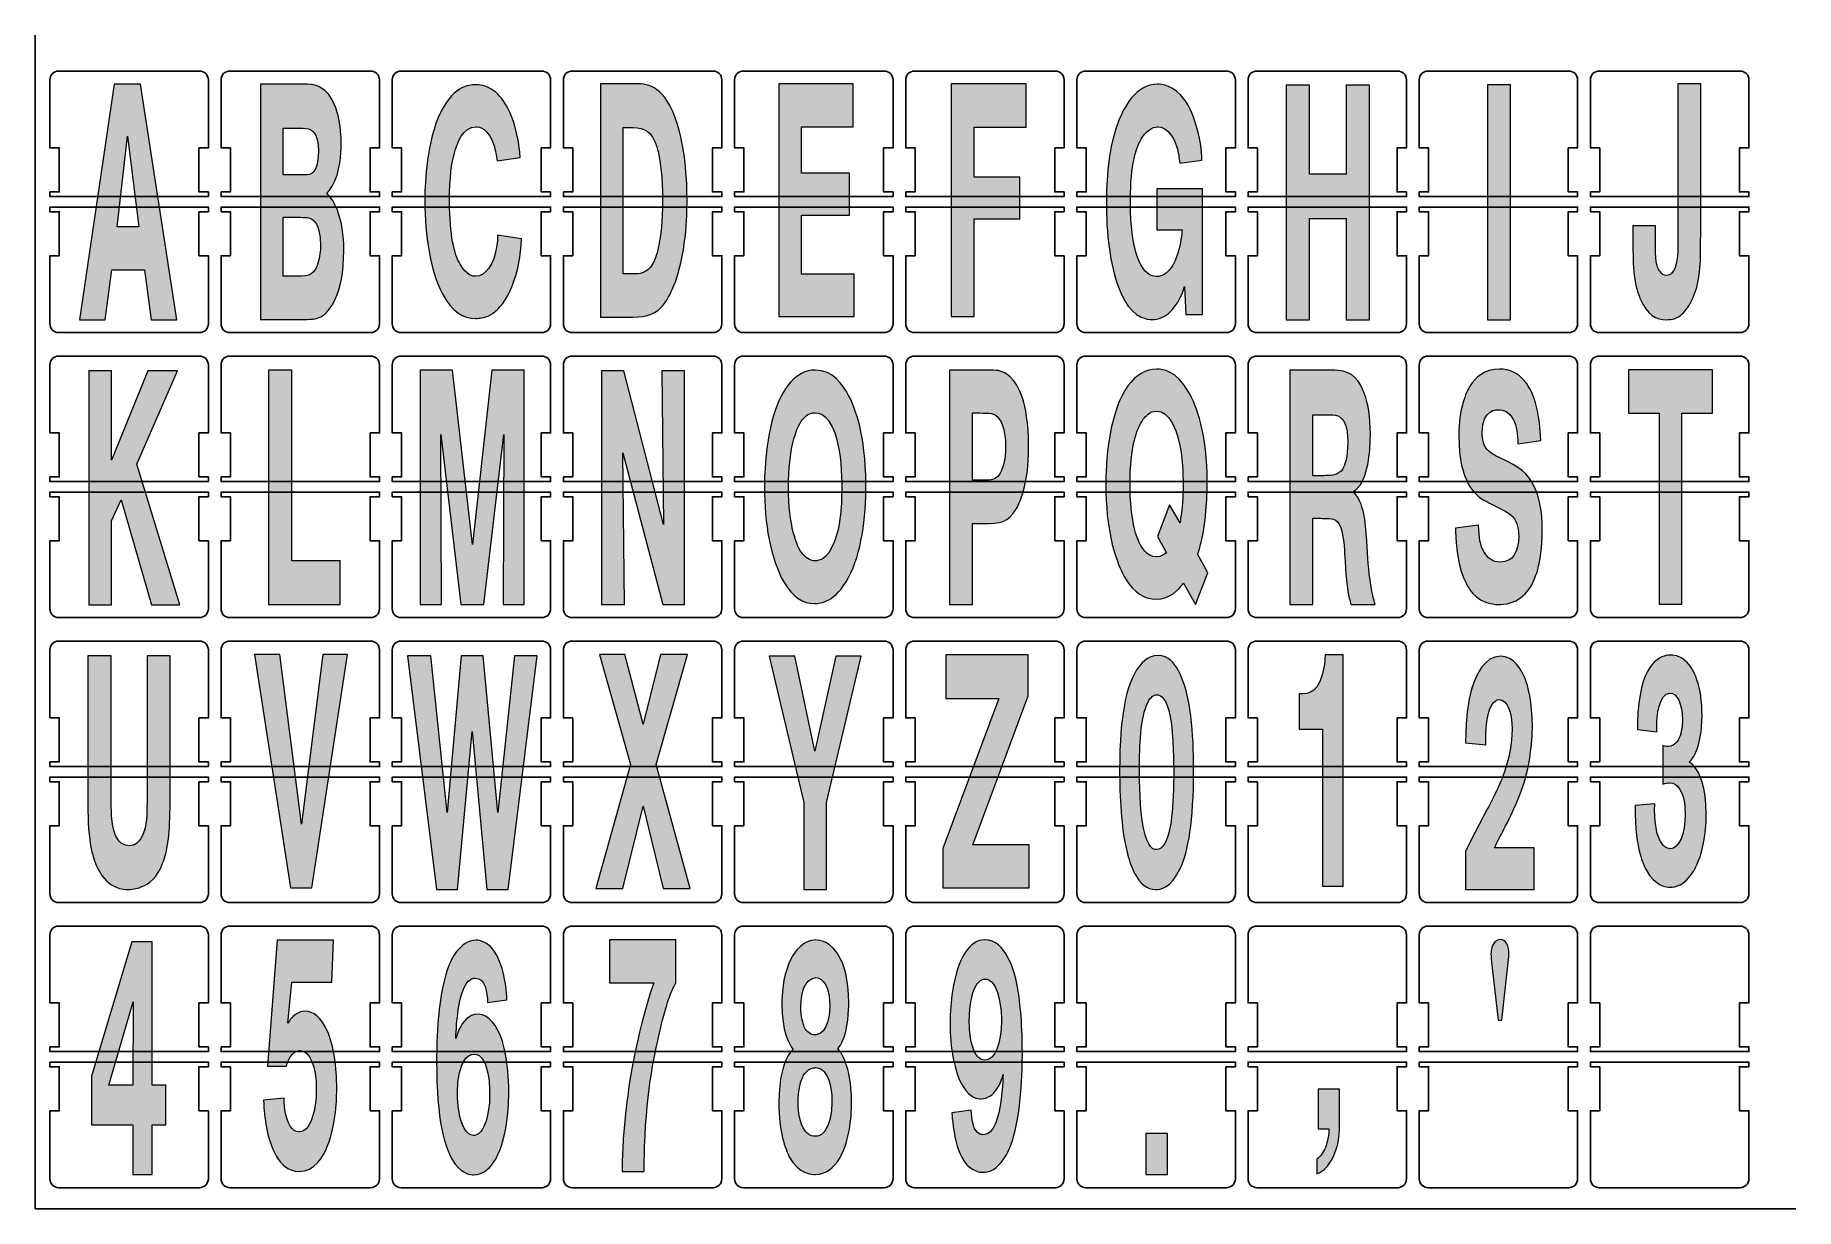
# Model space of a CAD drawing. Header units: millimetres. Extents: x 39 to 639, y -9 to 390.
import ezdxf

# ---------------------------------------------------------------- set-up
doc = ezdxf.new("R2010")
doc.units = ezdxf.units.MM
doc.header["$MEASUREMENT"] = 0
doc.layers.get('0').update_dxf_attribs({"lineweight": 0})

# ---------------------------------------------------------------- blocks, each defined once
blk = doc.blocks.new('Block_0')
at = {"true_color": 0xff0000, "transparency": 33554687}
h = blk.add_hatch(color=1, dxfattribs=at)
h.dxf.hatch_style = 2
edge = h.paths.add_edge_path()
edge.add_spline(control_points=[(73.96, 325.2), (73.96, 325.2), (70.16, 356.14), (70.16, 356.14), (70.16, 356.14), (66.55, 325.2), (66.55, 325.2), (66.55, 325.2), (73.96, 325.2), (73.96, 325.2)], knot_values=[0, 0, 0, 0, 1, 1, 1, 2, 2, 2, 3, 3, 3, 3], degree=3, periodic=0)
edge = h.paths.add_edge_path()
edge.add_spline(control_points=[(86.95, 293.46), (86.95, 293.46), (78.16, 293.46), (78.16, 293.46), (78.16, 293.46), (75.89, 310.52), (75.89, 310.52), (75.89, 310.52), (64.73, 310.52), (64.73, 310.52), (64.73, 310.52), (62.5, 293.46), (62.5, 293.46), (62.5, 293.46), (53.76, 293.46), (53.76, 293.46), (53.76, 293.46), (65.62, 373.78), (65.62, 373.78), (65.62, 373.78), (74.56, 373.78), (74.56, 373.78), (74.56, 373.78), (86.95, 293.46), (86.95, 293.46)], knot_values=[0, 0, 0, 0, 1, 1, 1, 2, 2, 2, 3, 3, 3, 4, 4, 4, 5, 5, 5, 6, 6, 6, 7, 7, 7, 8, 8, 8, 8], degree=3, periodic=0)
for points, knots in [([(86.95, 293.46), (86.95, 293.46), (78.16, 293.46), (78.16, 293.46), (78.16, 293.46), (75.89, 310.52), (75.89, 310.52), (75.89, 310.52), (64.73, 310.52), (64.73, 310.52), (64.73, 310.52), (62.5, 293.46), (62.5, 293.46), (62.5, 293.46), (53.76, 293.46), (53.76, 293.46), (53.76, 293.46), (65.62, 373.78), (65.62, 373.78), (65.62, 373.78), (74.56, 373.78), (74.56, 373.78), (74.56, 373.78), (86.95, 293.46), (86.95, 293.46)], [0, 0, 0, 0, 1, 1, 1, 2, 2, 2, 3, 3, 3, 4, 4, 4, 5, 5, 5, 6, 6, 6, 7, 7, 7, 8, 8, 8, 8]), ([(73.96, 325.2), (73.96, 325.2), (70.16, 356.14), (70.16, 356.14), (70.16, 356.14), (66.55, 325.2), (66.55, 325.2), (66.55, 325.2), (73.96, 325.2), (73.96, 325.2)], [0, 0, 0, 0, 1, 1, 1, 2, 2, 2, 3, 3, 3, 3])]:
    blk.add_open_spline(points, degree=3, knots=knots)
blk = doc.blocks.new('Block_1')
at = {"true_color": 0xff0000, "transparency": 33554687}
h = blk.add_hatch(color=1, dxfattribs=at)
h.dxf.hatch_style = 2
edge = h.paths.add_edge_path()
edge.add_spline(control_points=[(123.2, 308.34), (123.2, 308.34), (128.04, 308.34), (128.04, 308.34), (132.14, 308.34), (134.06, 308.79), (135.25, 313.56), (135.84, 315.84), (135.89, 317.99), (135.89, 318.9), (135.89, 320.49), (135.69, 324.81), (133.87, 326.97), (132.63, 328.45), (131.59, 328.34), (129.02, 328.45), (129.02, 328.45), (123.2, 328.45), (123.2, 328.45), (123.2, 328.45), (123.2, 308.34), (123.2, 308.34)], knot_values=[0, 0, 0, 0, 1, 1, 1, 2, 2, 2, 3, 3, 3, 4, 4, 4, 5, 5, 5, 6, 6, 6, 7, 7, 7, 7], degree=3, periodic=0)
edge = h.paths.add_edge_path()
edge.add_spline(control_points=[(123.2, 342.88), (123.2, 342.88), (131.4, 342.88), (131.4, 342.88), (133.37, 343.11), (134.21, 344.59), (134.7, 346.63), (134.9, 347.32), (135.2, 348.79), (135.2, 350.84), (135.2, 351.52), (135.15, 353.45), (134.66, 355.27), (133.67, 358.57), (131.99, 358.79), (128.83, 358.79), (128.83, 358.79), (123.2, 358.79), (123.2, 358.79), (123.2, 358.79), (123.2, 342.88), (123.2, 342.88)], knot_values=[0, 0, 0, 0, 1, 1, 1, 2, 2, 2, 3, 3, 3, 4, 4, 4, 5, 5, 5, 6, 6, 6, 7, 7, 7, 7], degree=3, periodic=0)
edge = h.paths.add_edge_path()
edge.add_spline(control_points=[(115.39, 293.56), (115.39, 293.56), (115.39, 373.79), (115.39, 373.79), (115.39, 373.79), (129.86, 373.79), (129.86, 373.79), (133.77, 373.91), (138.36, 373.45), (141.08, 365.73), (141.77, 363.79), (142.95, 359.7), (142.95, 353.22), (142.95, 350.38), (142.66, 343.79), (139.89, 339.02), (139.25, 338), (138.71, 337.31), (138.01, 336.63), (139.54, 335.16), (140.53, 333.68), (141.67, 330.84), (143.15, 326.86), (143.84, 322.43), (143.84, 317.2), (143.84, 301.74), (138.75, 296.29), (136.53, 294.81), (135, 293.9), (133.47, 293.67), (130.21, 293.56), (130.21, 293.56), (115.39, 293.56), (115.39, 293.56)], knot_values=[0, 0, 0, 0, 1, 1, 1, 2, 2, 2, 3, 3, 3, 4, 4, 4, 5, 5, 5, 6, 6, 6, 7, 7, 7, 8, 8, 8, 9, 9, 9, 10, 10, 10, 11, 11, 11, 11], degree=3, periodic=0)
for points, knots in [([(115.39, 293.56), (115.39, 293.56), (115.39, 373.79), (115.39, 373.79), (115.39, 373.79), (129.86, 373.79), (129.86, 373.79), (133.77, 373.91), (138.36, 373.45), (141.08, 365.73), (141.77, 363.79), (142.95, 359.7), (142.95, 353.22), (142.95, 350.38), (142.66, 343.79), (139.89, 339.02), (139.25, 338), (138.71, 337.31), (138.01, 336.63), (139.54, 335.16), (140.53, 333.68), (141.67, 330.84), (143.15, 326.86), (143.84, 322.43), (143.84, 317.2), (143.84, 301.74), (138.75, 296.29), (136.53, 294.81), (135, 293.9), (133.47, 293.67), (130.21, 293.56), (130.21, 293.56), (115.39, 293.56), (115.39, 293.56)], [0, 0, 0, 0, 1, 1, 1, 2, 2, 2, 3, 3, 3, 4, 4, 4, 5, 5, 5, 6, 6, 6, 7, 7, 7, 8, 8, 8, 9, 9, 9, 10, 10, 10, 11, 11, 11, 11]), ([(123.2, 342.88), (123.2, 342.88), (131.4, 342.88), (131.4, 342.88), (133.37, 343.11), (134.21, 344.59), (134.7, 346.63), (134.9, 347.32), (135.2, 348.79), (135.2, 350.84), (135.2, 351.52), (135.15, 353.45), (134.66, 355.27), (133.67, 358.57), (131.99, 358.79), (128.83, 358.79), (128.83, 358.79), (123.2, 358.79), (123.2, 358.79), (123.2, 358.79), (123.2, 342.88), (123.2, 342.88)], [0, 0, 0, 0, 1, 1, 1, 2, 2, 2, 3, 3, 3, 4, 4, 4, 5, 5, 5, 6, 6, 6, 7, 7, 7, 7]), ([(123.2, 308.34), (123.2, 308.34), (128.04, 308.34), (128.04, 308.34), (132.14, 308.34), (134.06, 308.79), (135.25, 313.56), (135.84, 315.84), (135.89, 317.99), (135.89, 318.9), (135.89, 320.49), (135.69, 324.81), (133.87, 326.97), (132.63, 328.45), (131.59, 328.34), (129.02, 328.45), (129.02, 328.45), (123.2, 328.45), (123.2, 328.45), (123.2, 328.45), (123.2, 308.34), (123.2, 308.34)], [0, 0, 0, 0, 1, 1, 1, 2, 2, 2, 3, 3, 3, 4, 4, 4, 5, 5, 5, 6, 6, 6, 7, 7, 7, 7])]:
    blk.add_open_spline(points, degree=3, knots=knots)
blk = doc.blocks.new('Block_2')
at = {"true_color": 0xff0000, "transparency": 33554687}
h = blk.add_hatch(color=1, dxfattribs=at)
h.dxf.hatch_style = 2
edge = h.paths.add_edge_path()
edge.add_spline(control_points=[(204.42, 321.15), (204.22, 317.7), (203.68, 310.26), (200.52, 303.47), (196.22, 293.99), (190.79, 293.99), (188.82, 293.99), (184.47, 293.99), (180.76, 296.14), (177.46, 302.39), (173.31, 310.26), (171.43, 322.33), (171.43, 333.97), (171.43, 338.39), (171.68, 351.86), (176.02, 362.43), (180.52, 373.2), (186.54, 373.63), (188.72, 373.63), (189.65, 373.63), (192.32, 373.53), (194.94, 371.59), (198.59, 368.89), (201.66, 363.18), (203.14, 355.2), (203.68, 352.29), (203.83, 350.14), (203.93, 348.85), (203.93, 348.85), (196.08, 347.66), (196.08, 347.66), (195.98, 348.74), (195.78, 350.35), (195.14, 352.51), (193.16, 358.98), (190.05, 359.3), (188.86, 359.3), (184.47, 359.3), (182.39, 353.59), (181.51, 350.35), (180.57, 346.91), (179.88, 342.38), (179.88, 333.86), (179.88, 322.01), (181.46, 315.97), (183.48, 312.42), (185.6, 308.64), (187.88, 308.32), (188.86, 308.32), (192.03, 308.43), (195.09, 312.09), (196.03, 318.99), (196.17, 320.07), (196.22, 320.39), (196.27, 322.33), (196.27, 322.33), (204.42, 321.15), (204.42, 321.15)], knot_values=[0, 0, 0, 0, 1, 1, 1, 2, 2, 2, 3, 3, 3, 4, 4, 4, 5, 5, 5, 6, 6, 6, 7, 7, 7, 8, 8, 8, 9, 9, 9, 10, 10, 10, 11, 11, 11, 12, 12, 12, 13, 13, 13, 14, 14, 14, 15, 15, 15, 16, 16, 16, 17, 17, 17, 18, 18, 18, 19, 19, 19, 19], degree=3, periodic=0)
blk.add_open_spline([(204.42, 321.15), (204.22, 317.7), (203.68, 310.26), (200.52, 303.47), (196.22, 293.99), (190.79, 293.99), (188.82, 293.99), (184.47, 293.99), (180.76, 296.14), (177.46, 302.39), (173.31, 310.26), (171.43, 322.33), (171.43, 333.97), (171.43, 338.39), (171.68, 351.86), (176.02, 362.43), (180.52, 373.2), (186.54, 373.63), (188.72, 373.63), (189.65, 373.63), (192.32, 373.53), (194.94, 371.59), (198.59, 368.89), (201.66, 363.18), (203.14, 355.2), (203.68, 352.29), (203.83, 350.14), (203.93, 348.85), (203.93, 348.85), (196.08, 347.66), (196.08, 347.66), (195.98, 348.74), (195.78, 350.35), (195.14, 352.51), (193.16, 358.98), (190.05, 359.3), (188.86, 359.3), (184.47, 359.3), (182.39, 353.59), (181.51, 350.35), (180.57, 346.91), (179.88, 342.38), (179.88, 333.86), (179.88, 322.01), (181.46, 315.97), (183.48, 312.42), (185.6, 308.64), (187.88, 308.32), (188.86, 308.32), (192.03, 308.43), (195.09, 312.09), (196.03, 318.99), (196.17, 320.07), (196.22, 320.39), (196.27, 322.33), (196.27, 322.33), (204.42, 321.15), (204.42, 321.15)], degree=3, knots=[0, 0, 0, 0, 1, 1, 1, 2, 2, 2, 3, 3, 3, 4, 4, 4, 5, 5, 5, 6, 6, 6, 7, 7, 7, 8, 8, 8, 9, 9, 9, 10, 10, 10, 11, 11, 11, 12, 12, 12, 13, 13, 13, 14, 14, 14, 15, 15, 15, 16, 16, 16, 17, 17, 17, 18, 18, 18, 19, 19, 19, 19])
blk = doc.blocks.new('Block_3')
at = {"true_color": 0xff0000, "transparency": 33554687}
h = blk.add_hatch(color=1, dxfattribs=at)
h.dxf.hatch_style = 2
edge = h.paths.add_edge_path()
edge.add_spline(control_points=[(239.08, 309.16), (239.08, 309.16), (243.33, 309.16), (243.33, 309.16), (243.77, 309.16), (247.18, 308.94), (249.2, 312.65), (250.39, 314.79), (251.03, 318.17), (251.23, 319.08), (251.82, 322.12), (252.46, 326.74), (252.46, 334.4), (252.46, 342.17), (251.77, 347.36), (251.08, 350.29), (250.69, 351.98), (250.34, 353.1), (249.75, 354.34), (247.87, 358.51), (245.45, 359.08), (240.66, 359.08), (240.66, 359.08), (239.08, 359.08), (239.08, 359.08), (239.08, 359.08), (239.08, 309.16), (239.08, 309.16)], knot_values=[0, 0, 0, 0, 1, 1, 1, 2, 2, 2, 3, 3, 3, 4, 4, 4, 5, 5, 5, 6, 6, 6, 7, 7, 7, 8, 8, 8, 9, 9, 9, 9], degree=3, periodic=0)
edge = h.paths.add_edge_path()
edge.add_spline(control_points=[(240.02, 373.95), (245.4, 373.95), (250.44, 374.85), (254.93, 366.51), (260.61, 356.03), (260.81, 338.57), (260.81, 334.17), (260.81, 329.56), (260.61, 315.13), (256.02, 304.43), (255.48, 303.08), (253.99, 299.81), (251.92, 297.67), (249.06, 294.85), (246.19, 294.29), (240.07, 294.4), (240.07, 294.4), (231.28, 294.4), (231.28, 294.4), (231.28, 294.4), (231.28, 373.95), (231.28, 373.95), (231.28, 373.95), (240.02, 373.95), (240.02, 373.95)], knot_values=[0, 0, 0, 0, 1, 1, 1, 2, 2, 2, 3, 3, 3, 4, 4, 4, 5, 5, 5, 6, 6, 6, 7, 7, 7, 8, 8, 8, 8], degree=3, periodic=0)
for points, knots in [([(240.02, 373.95), (245.4, 373.95), (250.44, 374.85), (254.93, 366.51), (260.61, 356.03), (260.81, 338.57), (260.81, 334.17), (260.81, 329.56), (260.61, 315.13), (256.02, 304.43), (255.48, 303.08), (253.99, 299.81), (251.92, 297.67), (249.06, 294.85), (246.19, 294.29), (240.07, 294.4), (240.07, 294.4), (231.28, 294.4), (231.28, 294.4), (231.28, 294.4), (231.28, 373.95), (231.28, 373.95), (231.28, 373.95), (240.02, 373.95), (240.02, 373.95)], [0, 0, 0, 0, 1, 1, 1, 2, 2, 2, 3, 3, 3, 4, 4, 4, 5, 5, 5, 6, 6, 6, 7, 7, 7, 8, 8, 8, 8]), ([(239.08, 309.16), (239.08, 309.16), (243.33, 309.16), (243.33, 309.16), (243.77, 309.16), (247.18, 308.94), (249.2, 312.65), (250.39, 314.79), (251.03, 318.17), (251.23, 319.08), (251.82, 322.12), (252.46, 326.74), (252.46, 334.4), (252.46, 342.17), (251.77, 347.36), (251.08, 350.29), (250.69, 351.98), (250.34, 353.1), (249.75, 354.34), (247.87, 358.51), (245.45, 359.08), (240.66, 359.08), (240.66, 359.08), (239.08, 359.08), (239.08, 359.08), (239.08, 359.08), (239.08, 309.16), (239.08, 309.16)], [0, 0, 0, 0, 1, 1, 1, 2, 2, 2, 3, 3, 3, 4, 4, 4, 5, 5, 5, 6, 6, 6, 7, 7, 7, 8, 8, 8, 9, 9, 9, 9])]:
    blk.add_open_spline(points, degree=3, knots=knots)
blk = doc.blocks.new('Block_4')
at = {"true_color": 0xff0000, "transparency": 33554687}
h = blk.add_hatch(color=1, dxfattribs=at)
h.dxf.hatch_style = 2
edge = h.paths.add_edge_path()
edge.add_spline(control_points=[(316.22, 329.17), (316.22, 329.17), (299.87, 329.17), (299.87, 329.17), (299.87, 329.17), (299.87, 309.06), (299.87, 309.06), (299.87, 309.06), (317.8, 309.06), (317.8, 309.06), (317.8, 309.06), (317.8, 294.58), (317.8, 294.58), (317.8, 294.58), (292.07, 294.58), (292.07, 294.58), (292.07, 294.58), (292.07, 373.87), (292.07, 373.87), (292.07, 373.87), (317.45, 373.87), (317.45, 373.87), (317.45, 373.87), (317.45, 359.27), (317.45, 359.27), (317.45, 359.27), (299.87, 359.27), (299.87, 359.27), (299.87, 359.27), (299.87, 343.43), (299.87, 343.43), (299.87, 343.43), (316.22, 343.43), (316.22, 343.43), (316.22, 343.43), (316.22, 329.17), (316.22, 329.17)], knot_values=[0, 0, 0, 0, 1, 1, 1, 2, 2, 2, 3, 3, 3, 4, 4, 4, 5, 5, 5, 6, 6, 6, 7, 7, 7, 8, 8, 8, 9, 9, 9, 10, 10, 10, 11, 11, 11, 12, 12, 12, 12], degree=3, periodic=0)
blk.add_open_spline([(316.22, 329.17), (316.22, 329.17), (299.87, 329.17), (299.87, 329.17), (299.87, 329.17), (299.87, 309.06), (299.87, 309.06), (299.87, 309.06), (317.8, 309.06), (317.8, 309.06), (317.8, 309.06), (317.8, 294.58), (317.8, 294.58), (317.8, 294.58), (292.07, 294.58), (292.07, 294.58), (292.07, 294.58), (292.07, 373.87), (292.07, 373.87), (292.07, 373.87), (317.45, 373.87), (317.45, 373.87), (317.45, 373.87), (317.45, 359.27), (317.45, 359.27), (317.45, 359.27), (299.87, 359.27), (299.87, 359.27), (299.87, 359.27), (299.87, 343.43), (299.87, 343.43), (299.87, 343.43), (316.22, 343.43), (316.22, 343.43), (316.22, 343.43), (316.22, 329.17), (316.22, 329.17)], degree=3, knots=[0, 0, 0, 0, 1, 1, 1, 2, 2, 2, 3, 3, 3, 4, 4, 4, 5, 5, 5, 6, 6, 6, 7, 7, 7, 8, 8, 8, 9, 9, 9, 10, 10, 10, 11, 11, 11, 12, 12, 12, 12])
blk = doc.blocks.new('Block_5')
at = {"true_color": 0xff0000, "transparency": 33554687}
h = blk.add_hatch(color=1, dxfattribs=at)
h.dxf.hatch_style = 2
edge = h.paths.add_edge_path()
edge.add_spline(control_points=[(358.62, 327.89), (358.62, 327.89), (358.62, 294.68), (358.62, 294.68), (358.62, 294.68), (350.77, 294.68), (350.77, 294.68), (350.77, 294.68), (350.77, 373.89), (350.77, 373.89), (350.77, 373.89), (376.4, 373.89), (376.4, 373.89), (376.4, 373.89), (376.4, 359.19), (376.4, 359.19), (376.4, 359.19), (358.62, 359.19), (358.62, 359.19), (358.62, 359.19), (358.62, 342.14), (358.62, 342.14), (358.62, 342.14), (374.23, 342.14), (374.23, 342.14), (374.23, 342.14), (374.23, 327.89), (374.23, 327.89), (374.23, 327.89), (358.62, 327.89), (358.62, 327.89)], knot_values=[0, 0, 0, 0, 1, 1, 1, 2, 2, 2, 3, 3, 3, 4, 4, 4, 5, 5, 5, 6, 6, 6, 7, 7, 7, 8, 8, 8, 9, 9, 9, 10, 10, 10, 10], degree=3, periodic=0)
blk.add_open_spline([(358.62, 327.89), (358.62, 327.89), (358.62, 294.68), (358.62, 294.68), (358.62, 294.68), (350.77, 294.68), (350.77, 294.68), (350.77, 294.68), (350.77, 373.89), (350.77, 373.89), (350.77, 373.89), (376.4, 373.89), (376.4, 373.89), (376.4, 373.89), (376.4, 359.19), (376.4, 359.19), (376.4, 359.19), (358.62, 359.19), (358.62, 359.19), (358.62, 359.19), (358.62, 342.14), (358.62, 342.14), (358.62, 342.14), (374.23, 342.14), (374.23, 342.14), (374.23, 342.14), (374.23, 327.89), (374.23, 327.89), (374.23, 327.89), (358.62, 327.89), (358.62, 327.89)], degree=3, knots=[0, 0, 0, 0, 1, 1, 1, 2, 2, 2, 3, 3, 3, 4, 4, 4, 5, 5, 5, 6, 6, 6, 7, 7, 7, 8, 8, 8, 9, 9, 9, 10, 10, 10, 10])
blk = doc.blocks.new('Block_6')
at = {"true_color": 0xff0000, "transparency": 33554687}
h = blk.add_hatch(color=1, dxfattribs=at)
h.dxf.hatch_style = 2
edge = h.paths.add_edge_path()
edge.add_spline(control_points=[(420.89, 324.11), (420.89, 324.11), (420.89, 338.11), (420.89, 338.11), (420.89, 338.11), (436.45, 338.11), (436.45, 338.11), (436.45, 338.11), (436.45, 295.36), (436.45, 295.36), (436.45, 295.36), (430.77, 295.36), (430.77, 295.36), (430.77, 295.36), (430.38, 304.8), (430.38, 304.8), (429.83, 303.06), (429.09, 300.89), (427.31, 298.4), (424.06, 293.73), (420.8, 293.62), (419.36, 293.62), (417.63, 293.62), (413.49, 293.73), (409.78, 300.35), (403.86, 310.88), (403.71, 329), (403.71, 333.23), (403.71, 337.57), (403.81, 350.16), (407.61, 360.57), (409.54, 365.68), (413.63, 373.81), (421.14, 373.81), (422.33, 373.81), (426.87, 373.49), (430.48, 368.39), (431.22, 367.3), (432.45, 365.24), (433.78, 361.55), (435.86, 355.47), (436.16, 351.03), (436.3, 347.88), (436.3, 347.88), (428.75, 346.9), (428.75, 346.9), (428.5, 348.96), (428.3, 350.48), (427.71, 352.33), (426.28, 356.99), (423.86, 359.27), (421.34, 359.27), (420.45, 359.27), (418.08, 358.95), (415.96, 355.69), (413.88, 352.44), (411.91, 346.47), (411.91, 334.31), (411.91, 322.16), (413.49, 315.87), (415.51, 312.18), (416.4, 310.55), (418.08, 308.27), (420.94, 308.27), (422.28, 308.27), (425.88, 308.92), (428.11, 316.19), (429.09, 319.45), (429.39, 322.92), (429.54, 324.11), (429.54, 324.11), (420.89, 324.11), (420.89, 324.11)], knot_values=[0, 0, 0, 0, 1, 1, 1, 2, 2, 2, 3, 3, 3, 4, 4, 4, 5, 5, 5, 6, 6, 6, 7, 7, 7, 8, 8, 8, 9, 9, 9, 10, 10, 10, 11, 11, 11, 12, 12, 12, 13, 13, 13, 14, 14, 14, 15, 15, 15, 16, 16, 16, 17, 17, 17, 18, 18, 18, 19, 19, 19, 20, 20, 20, 21, 21, 21, 22, 22, 22, 23, 23, 23, 24, 24, 24, 24], degree=3, periodic=0)
blk.add_open_spline([(420.89, 324.11), (420.89, 324.11), (420.89, 338.11), (420.89, 338.11), (420.89, 338.11), (436.45, 338.11), (436.45, 338.11), (436.45, 338.11), (436.45, 295.36), (436.45, 295.36), (436.45, 295.36), (430.77, 295.36), (430.77, 295.36), (430.77, 295.36), (430.38, 304.8), (430.38, 304.8), (429.83, 303.06), (429.09, 300.89), (427.31, 298.4), (424.06, 293.73), (420.8, 293.62), (419.36, 293.62), (417.63, 293.62), (413.49, 293.73), (409.78, 300.35), (403.86, 310.88), (403.71, 329), (403.71, 333.23), (403.71, 337.57), (403.81, 350.16), (407.61, 360.57), (409.54, 365.68), (413.63, 373.81), (421.14, 373.81), (422.33, 373.81), (426.87, 373.49), (430.48, 368.39), (431.22, 367.3), (432.45, 365.24), (433.78, 361.55), (435.86, 355.47), (436.16, 351.03), (436.3, 347.88), (436.3, 347.88), (428.75, 346.9), (428.75, 346.9), (428.5, 348.96), (428.3, 350.48), (427.71, 352.33), (426.28, 356.99), (423.86, 359.27), (421.34, 359.27), (420.45, 359.27), (418.08, 358.95), (415.96, 355.69), (413.88, 352.44), (411.91, 346.47), (411.91, 334.31), (411.91, 322.16), (413.49, 315.87), (415.51, 312.18), (416.4, 310.55), (418.08, 308.27), (420.94, 308.27), (422.28, 308.27), (425.88, 308.92), (428.11, 316.19), (429.09, 319.45), (429.39, 322.92), (429.54, 324.11), (429.54, 324.11), (420.89, 324.11), (420.89, 324.11)], degree=3, knots=[0, 0, 0, 0, 1, 1, 1, 2, 2, 2, 3, 3, 3, 4, 4, 4, 5, 5, 5, 6, 6, 6, 7, 7, 7, 8, 8, 8, 9, 9, 9, 10, 10, 10, 11, 11, 11, 12, 12, 12, 13, 13, 13, 14, 14, 14, 15, 15, 15, 16, 16, 16, 17, 17, 17, 18, 18, 18, 19, 19, 19, 20, 20, 20, 21, 21, 21, 22, 22, 22, 23, 23, 23, 24, 24, 24, 24])
blk = doc.blocks.new('Block_7')
at = {"true_color": 0xff0000, "transparency": 33554687}
h = blk.add_hatch(color=1, dxfattribs=at)
h.dxf.hatch_style = 2
edge = h.paths.add_edge_path()
edge.add_spline(control_points=[(485.49, 373.45), (485.49, 373.45), (493.34, 373.45), (493.34, 373.45), (493.34, 373.45), (493.34, 293.47), (493.34, 293.47), (493.34, 293.47), (485.49, 293.47), (485.49, 293.47), (485.49, 293.47), (485.49, 328.02), (485.49, 328.02), (485.49, 328.02), (472.89, 328.02), (472.89, 328.02), (472.89, 328.02), (472.89, 293.47), (472.89, 293.47), (472.89, 293.47), (464.94, 293.47), (464.94, 293.47), (464.94, 293.47), (464.94, 373.45), (464.94, 373.45), (464.94, 373.45), (472.89, 373.45), (472.89, 373.45), (472.89, 373.45), (472.89, 343.09), (472.89, 343.09), (472.89, 343.09), (485.49, 343.09), (485.49, 343.09), (485.49, 343.09), (485.49, 373.45), (485.49, 373.45)], knot_values=[0, 0, 0, 0, 1, 1, 1, 2, 2, 2, 3, 3, 3, 4, 4, 4, 5, 5, 5, 6, 6, 6, 7, 7, 7, 8, 8, 8, 9, 9, 9, 10, 10, 10, 11, 11, 11, 12, 12, 12, 12], degree=3, periodic=0)
blk.add_open_spline([(485.49, 373.45), (485.49, 373.45), (493.34, 373.45), (493.34, 373.45), (493.34, 373.45), (493.34, 293.47), (493.34, 293.47), (493.34, 293.47), (485.49, 293.47), (485.49, 293.47), (485.49, 293.47), (485.49, 328.02), (485.49, 328.02), (485.49, 328.02), (472.89, 328.02), (472.89, 328.02), (472.89, 328.02), (472.89, 293.47), (472.89, 293.47), (472.89, 293.47), (464.94, 293.47), (464.94, 293.47), (464.94, 293.47), (464.94, 373.45), (464.94, 373.45), (464.94, 373.45), (472.89, 373.45), (472.89, 373.45), (472.89, 373.45), (472.89, 343.09), (472.89, 343.09), (472.89, 343.09), (485.49, 343.09), (485.49, 343.09), (485.49, 343.09), (485.49, 373.45), (485.49, 373.45)], degree=3, knots=[0, 0, 0, 0, 1, 1, 1, 2, 2, 2, 3, 3, 3, 4, 4, 4, 5, 5, 5, 6, 6, 6, 7, 7, 7, 8, 8, 8, 9, 9, 9, 10, 10, 10, 11, 11, 11, 12, 12, 12, 12])
blk = doc.blocks.new('Block_8')
at = {"true_color": 0xff0000, "transparency": 33554687}
h = blk.add_hatch(color=1, dxfattribs=at)
h.dxf.hatch_style = 2
edge = h.paths.add_edge_path()
edge.add_spline(control_points=[(541.43, 293.5), (541.43, 293.5), (533.57, 293.5), (533.57, 293.5), (533.57, 293.5), (533.57, 373.57), (533.57, 373.57), (533.57, 373.57), (541.43, 373.57), (541.43, 373.57), (541.43, 373.57), (541.43, 293.5), (541.43, 293.5)], knot_values=[0, 0, 0, 0, 1, 1, 1, 2, 2, 2, 3, 3, 3, 4, 4, 4, 4], degree=3, periodic=0)
blk.add_open_spline([(541.43, 293.5), (541.43, 293.5), (533.57, 293.5), (533.57, 293.5), (533.57, 293.5), (533.57, 373.57), (533.57, 373.57), (533.57, 373.57), (541.43, 373.57), (541.43, 373.57), (541.43, 373.57), (541.43, 293.5), (541.43, 293.5)], degree=3, knots=[0, 0, 0, 0, 1, 1, 1, 2, 2, 2, 3, 3, 3, 4, 4, 4, 4])
blk = doc.blocks.new('Block_9')
at = {"true_color": 0xff0000, "transparency": 33554687}
h = blk.add_hatch(color=1, dxfattribs=at)
h.dxf.hatch_style = 2
edge = h.paths.add_edge_path()
edge.add_spline(control_points=[(606.26, 325.55), (606.26, 323.1), (606.26, 320.75), (606.21, 318.3), (606.21, 317.52), (606.26, 314.95), (606.11, 312.5), (605.91, 309.37), (605.37, 303.79), (602.66, 299), (601.52, 296.99), (600.24, 295.54), (598.85, 294.65), (597.96, 294.09), (596.68, 293.53), (594.6, 293.53), (591.25, 293.53), (587.94, 294.98), (585.57, 300.89), (585.07, 302.01), (584.13, 304.69), (583.59, 308.7), (583.2, 312.05), (583.2, 316.29), (583.15, 319.75), (583.15, 319.75), (583.15, 325.55), (583.15, 325.55), (583.15, 325.55), (590.8, 325.55), (590.8, 325.55), (590.8, 325.55), (590.8, 318.08), (590.8, 318.08), (590.85, 312.72), (591.44, 310.94), (592.63, 309.71), (592.98, 309.26), (593.62, 308.59), (594.6, 308.59), (595.49, 308.59), (596.14, 309.15), (596.43, 309.48), (598.36, 311.49), (598.46, 315.62), (598.46, 319.75), (598.46, 319.75), (598.46, 373.97), (598.46, 373.97), (598.46, 373.97), (606.26, 373.97), (606.26, 373.97), (606.26, 373.97), (606.26, 325.55), (606.26, 325.55)], knot_values=[0, 0, 0, 0, 1, 1, 1, 2, 2, 2, 3, 3, 3, 4, 4, 4, 5, 5, 5, 6, 6, 6, 7, 7, 7, 8, 8, 8, 9, 9, 9, 10, 10, 10, 11, 11, 11, 12, 12, 12, 13, 13, 13, 14, 14, 14, 15, 15, 15, 16, 16, 16, 17, 17, 17, 18, 18, 18, 18], degree=3, periodic=0)
blk.add_open_spline([(606.26, 325.55), (606.26, 323.1), (606.26, 320.75), (606.21, 318.3), (606.21, 317.52), (606.26, 314.95), (606.11, 312.5), (605.91, 309.37), (605.37, 303.79), (602.66, 299), (601.52, 296.99), (600.24, 295.54), (598.85, 294.65), (597.96, 294.09), (596.68, 293.53), (594.6, 293.53), (591.25, 293.53), (587.94, 294.98), (585.57, 300.89), (585.07, 302.01), (584.13, 304.69), (583.59, 308.7), (583.2, 312.05), (583.2, 316.29), (583.15, 319.75), (583.15, 319.75), (583.15, 325.55), (583.15, 325.55), (583.15, 325.55), (590.8, 325.55), (590.8, 325.55), (590.8, 325.55), (590.8, 318.08), (590.8, 318.08), (590.85, 312.72), (591.44, 310.94), (592.63, 309.71), (592.98, 309.26), (593.62, 308.59), (594.6, 308.59), (595.49, 308.59), (596.14, 309.15), (596.43, 309.48), (598.36, 311.49), (598.46, 315.62), (598.46, 319.75), (598.46, 319.75), (598.46, 373.97), (598.46, 373.97), (598.46, 373.97), (606.26, 373.97), (606.26, 373.97), (606.26, 373.97), (606.26, 325.55), (606.26, 325.55)], degree=3, knots=[0, 0, 0, 0, 1, 1, 1, 2, 2, 2, 3, 3, 3, 4, 4, 4, 5, 5, 5, 6, 6, 6, 7, 7, 7, 8, 8, 8, 9, 9, 9, 10, 10, 10, 11, 11, 11, 12, 12, 12, 13, 13, 13, 14, 14, 14, 15, 15, 15, 16, 16, 16, 17, 17, 17, 18, 18, 18, 18])
blk = doc.blocks.new('Block_10')
at = {"true_color": 0xff0000, "transparency": 33554687}
h = blk.add_hatch(color=1, dxfattribs=at)
h.dxf.hatch_style = 2
edge = h.paths.add_edge_path()
edge.add_spline(control_points=[(87.93, 196.34), (87.93, 196.34), (78.25, 196.34), (78.25, 196.34), (78.25, 196.34), (67.93, 232.17), (67.93, 232.17), (67.93, 232.17), (64.72, 224.93), (64.72, 224.93), (64.72, 224.93), (64.72, 196.34), (64.72, 196.34), (64.72, 196.34), (56.91, 196.34), (56.91, 196.34), (56.91, 196.34), (56.91, 276.13), (56.91, 276.13), (56.91, 276.13), (64.72, 276.13), (64.72, 276.13), (64.72, 276.13), (64.72, 245.61), (64.72, 245.61), (64.72, 245.61), (77.01, 276.13), (77.01, 276.13), (77.01, 276.13), (87.14, 276.13), (87.14, 276.13), (87.14, 276.13), (73.26, 244.26), (73.26, 244.26), (73.26, 244.26), (87.93, 196.34), (87.93, 196.34)], knot_values=[0, 0, 0, 0, 1, 1, 1, 2, 2, 2, 3, 3, 3, 4, 4, 4, 5, 5, 5, 6, 6, 6, 7, 7, 7, 8, 8, 8, 9, 9, 9, 10, 10, 10, 11, 11, 11, 12, 12, 12, 12], degree=3, periodic=0)
blk.add_open_spline([(87.93, 196.34), (87.93, 196.34), (78.25, 196.34), (78.25, 196.34), (78.25, 196.34), (67.93, 232.17), (67.93, 232.17), (67.93, 232.17), (64.72, 224.93), (64.72, 224.93), (64.72, 224.93), (64.72, 196.34), (64.72, 196.34), (64.72, 196.34), (56.91, 196.34), (56.91, 196.34), (56.91, 196.34), (56.91, 276.13), (56.91, 276.13), (56.91, 276.13), (64.72, 276.13), (64.72, 276.13), (64.72, 276.13), (64.72, 245.61), (64.72, 245.61), (64.72, 245.61), (77.01, 276.13), (77.01, 276.13), (77.01, 276.13), (87.14, 276.13), (87.14, 276.13), (87.14, 276.13), (73.26, 244.26), (73.26, 244.26), (73.26, 244.26), (87.93, 196.34), (87.93, 196.34)], degree=3, knots=[0, 0, 0, 0, 1, 1, 1, 2, 2, 2, 3, 3, 3, 4, 4, 4, 5, 5, 5, 6, 6, 6, 7, 7, 7, 8, 8, 8, 9, 9, 9, 10, 10, 10, 11, 11, 11, 12, 12, 12, 12])
blk = doc.blocks.new('Block_11')
at = {"true_color": 0xff0000, "transparency": 33554687}
h = blk.add_hatch(color=1, dxfattribs=at)
h.dxf.hatch_style = 2
edge = h.paths.add_edge_path()
edge.add_spline(control_points=[(142.57, 211.38), (142.57, 211.38), (142.57, 196.46), (142.57, 196.46), (142.57, 196.46), (118.22, 196.46), (118.22, 196.46), (118.22, 196.46), (118.22, 276.3), (118.22, 276.3), (118.22, 276.3), (126.07, 276.3), (126.07, 276.3), (126.07, 276.3), (126.07, 211.38), (126.07, 211.38), (126.07, 211.38), (142.57, 211.38), (142.57, 211.38)], knot_values=[0, 0, 0, 0, 1, 1, 1, 2, 2, 2, 3, 3, 3, 4, 4, 4, 5, 5, 5, 6, 6, 6, 6], degree=3, periodic=0)
blk.add_open_spline([(142.57, 211.38), (142.57, 211.38), (142.57, 196.46), (142.57, 196.46), (142.57, 196.46), (118.22, 196.46), (118.22, 196.46), (118.22, 196.46), (118.22, 276.3), (118.22, 276.3), (118.22, 276.3), (126.07, 276.3), (126.07, 276.3), (126.07, 276.3), (126.07, 211.38), (126.07, 211.38), (126.07, 211.38), (142.57, 211.38), (142.57, 211.38)], degree=3, knots=[0, 0, 0, 0, 1, 1, 1, 2, 2, 2, 3, 3, 3, 4, 4, 4, 5, 5, 5, 6, 6, 6, 6])
blk = doc.blocks.new('Block_12')
at = {"true_color": 0xff0000, "transparency": 33554687}
h = blk.add_hatch(color=1, dxfattribs=at)
h.dxf.hatch_style = 2
edge = h.paths.add_edge_path()
edge.add_spline(control_points=[(205.32, 196.48), (205.32, 196.48), (198.11, 196.48), (198.11, 196.48), (198.11, 196.48), (198.36, 254.42), (198.36, 254.42), (198.36, 254.42), (191.59, 196.48), (191.59, 196.48), (191.59, 196.48), (183.74, 196.48), (183.74, 196.48), (183.74, 196.48), (176.88, 254.42), (176.88, 254.42), (176.88, 254.42), (177.17, 196.48), (177.17, 196.48), (177.17, 196.48), (169.91, 196.48), (169.91, 196.48), (169.91, 196.48), (169.91, 276.37), (169.91, 276.37), (169.91, 276.37), (180.83, 276.37), (180.83, 276.37), (180.83, 276.37), (187.69, 216.96), (187.69, 216.96), (187.69, 216.96), (194.26, 276.37), (194.26, 276.37), (194.26, 276.37), (205.32, 276.37), (205.32, 276.37), (205.32, 276.37), (205.32, 196.48), (205.32, 196.48)], knot_values=[0, 0, 0, 0, 1, 1, 1, 2, 2, 2, 3, 3, 3, 4, 4, 4, 5, 5, 5, 6, 6, 6, 7, 7, 7, 8, 8, 8, 9, 9, 9, 10, 10, 10, 11, 11, 11, 12, 12, 12, 13, 13, 13, 13], degree=3, periodic=0)
blk.add_open_spline([(205.32, 196.48), (205.32, 196.48), (198.11, 196.48), (198.11, 196.48), (198.11, 196.48), (198.36, 254.42), (198.36, 254.42), (198.36, 254.42), (191.59, 196.48), (191.59, 196.48), (191.59, 196.48), (183.74, 196.48), (183.74, 196.48), (183.74, 196.48), (176.88, 254.42), (176.88, 254.42), (176.88, 254.42), (177.17, 196.48), (177.17, 196.48), (177.17, 196.48), (169.91, 196.48), (169.91, 196.48), (169.91, 196.48), (169.91, 276.37), (169.91, 276.37), (169.91, 276.37), (180.83, 276.37), (180.83, 276.37), (180.83, 276.37), (187.69, 216.96), (187.69, 216.96), (187.69, 216.96), (194.26, 276.37), (194.26, 276.37), (194.26, 276.37), (205.32, 276.37), (205.32, 276.37), (205.32, 276.37), (205.32, 196.48), (205.32, 196.48)], degree=3, knots=[0, 0, 0, 0, 1, 1, 1, 2, 2, 2, 3, 3, 3, 4, 4, 4, 5, 5, 5, 6, 6, 6, 7, 7, 7, 8, 8, 8, 9, 9, 9, 10, 10, 10, 11, 11, 11, 12, 12, 12, 13, 13, 13, 13])
blk = doc.blocks.new('Block_13')
at = {"true_color": 0xff0000, "transparency": 33554687}
h = blk.add_hatch(color=1, dxfattribs=at)
h.dxf.hatch_style = 2
edge = h.paths.add_edge_path()
edge.add_spline(control_points=[(259.91, 196.41), (259.91, 196.41), (252.55, 196.41), (252.55, 196.41), (252.55, 196.41), (238.87, 248.13), (238.87, 248.13), (238.87, 248.13), (239.46, 196.41), (239.46, 196.41), (239.46, 196.41), (231.66, 196.41), (231.66, 196.41), (231.66, 196.41), (231.66, 276.14), (231.66, 276.14), (231.66, 276.14), (239.22, 276.14), (239.22, 276.14), (239.22, 276.14), (252.75, 223.74), (252.75, 223.74), (252.75, 223.74), (252.25, 276.14), (252.25, 276.14), (252.25, 276.14), (259.91, 276.14), (259.91, 276.14), (259.91, 276.14), (259.91, 196.41), (259.91, 196.41)], knot_values=[0, 0, 0, 0, 1, 1, 1, 2, 2, 2, 3, 3, 3, 4, 4, 4, 5, 5, 5, 6, 6, 6, 7, 7, 7, 8, 8, 8, 9, 9, 9, 10, 10, 10, 10], degree=3, periodic=0)
blk.add_open_spline([(259.91, 196.41), (259.91, 196.41), (252.55, 196.41), (252.55, 196.41), (252.55, 196.41), (238.87, 248.13), (238.87, 248.13), (238.87, 248.13), (239.46, 196.41), (239.46, 196.41), (239.46, 196.41), (231.66, 196.41), (231.66, 196.41), (231.66, 196.41), (231.66, 276.14), (231.66, 276.14), (231.66, 276.14), (239.22, 276.14), (239.22, 276.14), (239.22, 276.14), (252.75, 223.74), (252.75, 223.74), (252.75, 223.74), (252.25, 276.14), (252.25, 276.14), (252.25, 276.14), (259.91, 276.14), (259.91, 276.14), (259.91, 276.14), (259.91, 196.41), (259.91, 196.41)], degree=3, knots=[0, 0, 0, 0, 1, 1, 1, 2, 2, 2, 3, 3, 3, 4, 4, 4, 5, 5, 5, 6, 6, 6, 7, 7, 7, 8, 8, 8, 9, 9, 9, 10, 10, 10, 10])
blk = doc.blocks.new('Block_14')
at = {"true_color": 0xff0000, "transparency": 33554687}
h = blk.add_hatch(color=1, dxfattribs=at)
h.dxf.hatch_style = 2
edge = h.paths.add_edge_path()
edge.add_spline(control_points=[(311.14, 254.94), (310.25, 257.42), (308.23, 261.83), (304.43, 261.83), (303.74, 261.83), (301.81, 261.72), (300.03, 259.35), (297.86, 256.34), (295.39, 249.34), (295.39, 236.41), (295.39, 223.38), (298.06, 216.17), (300.38, 213.47), (301.07, 212.72), (302.5, 211.32), (304.53, 211.32), (305.86, 211.43), (308.58, 211.75), (310.85, 217.46), (313.17, 223.28), (313.61, 230.49), (313.51, 237.81), (313.42, 243.85), (312.92, 249.88), (311.14, 254.94)], knot_values=[0, 0, 0, 0, 1, 1, 1, 2, 2, 2, 3, 3, 3, 4, 4, 4, 5, 5, 5, 6, 6, 6, 7, 7, 7, 8, 8, 8, 8], degree=3, periodic=0)
edge = h.paths.add_edge_path()
edge.add_spline(control_points=[(315.89, 205.72), (311.39, 197.21), (306.3, 196.78), (304.23, 196.78), (300.38, 196.78), (296.87, 198.94), (293.76, 204.21), (289.22, 211.97), (287.19, 224.24), (287.19, 236.52), (287.19, 240.83), (287.44, 254.51), (291.73, 264.95), (293.61, 269.59), (297.56, 276.37), (304.53, 276.37), (310.6, 276.37), (313.96, 271.31), (315.89, 267.65), (318.26, 263.23), (321.61, 254.18), (321.76, 237.71), (321.86, 225.75), (320.18, 213.8), (315.89, 205.72)], knot_values=[0, 0, 0, 0, 1, 1, 1, 2, 2, 2, 3, 3, 3, 4, 4, 4, 5, 5, 5, 6, 6, 6, 7, 7, 7, 8, 8, 8, 8], degree=3, periodic=0)
for points in [[(315.89, 205.72), (311.39, 197.21), (306.3, 196.78), (304.23, 196.78), (300.38, 196.78), (296.87, 198.94), (293.76, 204.21), (289.22, 211.97), (287.19, 224.24), (287.19, 236.52), (287.19, 240.83), (287.44, 254.51), (291.73, 264.95), (293.61, 269.59), (297.56, 276.37), (304.53, 276.37), (310.6, 276.37), (313.96, 271.31), (315.89, 267.65), (318.26, 263.23), (321.61, 254.18), (321.76, 237.71), (321.86, 225.75), (320.18, 213.8), (315.89, 205.72)], [(311.14, 254.94), (310.25, 257.42), (308.23, 261.83), (304.43, 261.83), (303.74, 261.83), (301.81, 261.72), (300.03, 259.35), (297.86, 256.34), (295.39, 249.34), (295.39, 236.41), (295.39, 223.38), (298.06, 216.17), (300.38, 213.47), (301.07, 212.72), (302.5, 211.32), (304.53, 211.32), (305.86, 211.43), (308.58, 211.75), (310.85, 217.46), (313.17, 223.28), (313.61, 230.49), (313.51, 237.81), (313.42, 243.85), (312.92, 249.88), (311.14, 254.94)]]:
    blk.add_open_spline(points, degree=3, knots=[0, 0, 0, 0, 1, 1, 1, 2, 2, 2, 3, 3, 3, 4, 4, 4, 5, 5, 5, 6, 6, 6, 7, 7, 7, 8, 8, 8, 8])
blk = doc.blocks.new('Block_15')
at = {"true_color": 0xff0000, "transparency": 33554687}
h = blk.add_hatch(color=1, dxfattribs=at)
h.dxf.hatch_style = 2
edge = h.paths.add_edge_path()
edge.add_spline(control_points=[(358.12, 238.88), (358.12, 238.88), (362.76, 238.88), (362.76, 238.88), (365.03, 238.88), (367.11, 238.99), (368.54, 243.75), (369.13, 245.67), (369.38, 247.94), (369.38, 250.31), (369.38, 252.01), (369.23, 257.11), (367.11, 259.83), (365.62, 261.87), (363.95, 261.64), (360.59, 261.75), (360.59, 261.75), (358.12, 261.75), (358.12, 261.75), (358.12, 261.75), (358.12, 238.88), (358.12, 238.88)], knot_values=[0, 0, 0, 0, 1, 1, 1, 2, 2, 2, 3, 3, 3, 4, 4, 4, 5, 5, 5, 6, 6, 6, 7, 7, 7, 7], degree=3, periodic=0)
edge = h.paths.add_edge_path()
edge.add_spline(control_points=[(358.12, 196.41), (358.12, 196.41), (350.22, 196.41), (350.22, 196.41), (350.22, 196.41), (350.22, 276.36), (350.22, 276.36), (350.22, 276.36), (361.77, 276.36), (361.77, 276.36), (363.7, 276.36), (365.67, 276.47), (367.55, 276.02), (368.84, 275.57), (372.79, 274.32), (375.21, 266.51), (376.05, 263.68), (377.23, 258.58), (377.23, 250.31), (377.23, 247.48), (377.18, 240.58), (375.11, 234.12), (374.81, 233.1), (374.02, 230.84), (372.84, 228.8), (370.32, 224.61), (367.6, 223.93), (361.67, 224.04), (361.67, 224.04), (358.12, 224.04), (358.12, 224.04), (358.12, 224.04), (358.12, 196.41), (358.12, 196.41)], knot_values=[0, 0, 0, 0, 1, 1, 1, 2, 2, 2, 3, 3, 3, 4, 4, 4, 5, 5, 5, 6, 6, 6, 7, 7, 7, 8, 8, 8, 9, 9, 9, 10, 10, 10, 11, 11, 11, 11], degree=3, periodic=0)
for points, knots in [([(358.12, 196.41), (358.12, 196.41), (350.22, 196.41), (350.22, 196.41), (350.22, 196.41), (350.22, 276.36), (350.22, 276.36), (350.22, 276.36), (361.77, 276.36), (361.77, 276.36), (363.7, 276.36), (365.67, 276.47), (367.55, 276.02), (368.84, 275.57), (372.79, 274.32), (375.21, 266.51), (376.05, 263.68), (377.23, 258.58), (377.23, 250.31), (377.23, 247.48), (377.18, 240.58), (375.11, 234.12), (374.81, 233.1), (374.02, 230.84), (372.84, 228.8), (370.32, 224.61), (367.6, 223.93), (361.67, 224.04), (361.67, 224.04), (358.12, 224.04), (358.12, 224.04), (358.12, 224.04), (358.12, 196.41), (358.12, 196.41)], [0, 0, 0, 0, 1, 1, 1, 2, 2, 2, 3, 3, 3, 4, 4, 4, 5, 5, 5, 6, 6, 6, 7, 7, 7, 8, 8, 8, 9, 9, 9, 10, 10, 10, 11, 11, 11, 11]), ([(358.12, 238.88), (358.12, 238.88), (362.76, 238.88), (362.76, 238.88), (365.03, 238.88), (367.11, 238.99), (368.54, 243.75), (369.13, 245.67), (369.38, 247.94), (369.38, 250.31), (369.38, 252.01), (369.23, 257.11), (367.11, 259.83), (365.62, 261.87), (363.95, 261.64), (360.59, 261.75), (360.59, 261.75), (358.12, 261.75), (358.12, 261.75), (358.12, 261.75), (358.12, 238.88), (358.12, 238.88)], [0, 0, 0, 0, 1, 1, 1, 2, 2, 2, 3, 3, 3, 4, 4, 4, 5, 5, 5, 6, 6, 6, 7, 7, 7, 7])]:
    blk.add_open_spline(points, degree=3, knots=knots)
blk = doc.blocks.new('Block_16')
at = {"true_color": 0xff0000, "transparency": 33554687}
h = blk.add_hatch(color=1, dxfattribs=at)
h.dxf.hatch_style = 2
edge = h.paths.add_edge_path()
edge.add_spline(control_points=[(425.25, 230.43), (425.25, 230.43), (428.81, 224.28), (428.81, 224.28), (428.96, 225.23), (429.11, 226.08), (429.25, 227.04), (429.5, 228.84), (429.85, 232.66), (429.85, 237.64), (429.85, 239.76), (429.85, 246.87), (428.22, 253.02), (427.48, 255.89), (425.25, 262.36), (420.76, 262.36), (418.54, 262.36), (417.06, 260.66), (416.27, 259.6), (414.09, 256.52), (411.77, 250.05), (411.77, 237.43), (411.77, 235.2), (411.77, 224.91), (414.64, 218.23), (415.57, 216.01), (417.35, 212.72), (420.76, 212.72), (422.39, 212.72), (423.62, 213.67), (424.22, 214.1), (424.22, 214.1), (421.11, 219.61), (421.11, 219.61), (421.11, 219.61), (425.25, 230.43), (425.25, 230.43)], knot_values=[0, 0, 0, 0, 1, 1, 1, 2, 2, 2, 3, 3, 3, 4, 4, 4, 5, 5, 5, 6, 6, 6, 7, 7, 7, 8, 8, 8, 9, 9, 9, 10, 10, 10, 11, 11, 11, 12, 12, 12, 12], degree=3, periodic=0)
edge = h.paths.add_edge_path()
edge.add_spline(control_points=[(434.14, 196.49), (434.14, 196.49), (430.04, 203.7), (430.04, 203.7), (428.17, 201.37), (425.55, 198.29), (420.66, 198.29), (418.78, 198.29), (417.15, 198.82), (416.51, 199.14), (412.41, 200.94), (409.84, 205.72), (408.71, 208.16), (406.63, 212.61), (403.52, 221.94), (403.52, 237.43), (403.52, 240.19), (403.57, 246.76), (404.86, 253.87), (407.47, 269.04), (413.45, 276.67), (420.86, 276.67), (422.83, 276.67), (427.58, 276.36), (431.87, 268.72), (434.34, 264.37), (438.09, 254.83), (438.09, 237.75), (438.09, 234.89), (437.95, 225.87), (436.02, 217.6), (435.82, 216.85), (435.43, 215.26), (434.84, 213.46), (434.84, 213.46), (438.29, 207.31), (438.29, 207.31), (438.29, 207.31), (434.14, 196.49), (434.14, 196.49)], knot_values=[0, 0, 0, 0, 1, 1, 1, 2, 2, 2, 3, 3, 3, 4, 4, 4, 5, 5, 5, 6, 6, 6, 7, 7, 7, 8, 8, 8, 9, 9, 9, 10, 10, 10, 11, 11, 11, 12, 12, 12, 13, 13, 13, 13], degree=3, periodic=0)
for points, knots in [([(434.14, 196.49), (434.14, 196.49), (430.04, 203.7), (430.04, 203.7), (428.17, 201.37), (425.55, 198.29), (420.66, 198.29), (418.78, 198.29), (417.15, 198.82), (416.51, 199.14), (412.41, 200.94), (409.84, 205.72), (408.71, 208.16), (406.63, 212.61), (403.52, 221.94), (403.52, 237.43), (403.52, 240.19), (403.57, 246.76), (404.86, 253.87), (407.47, 269.04), (413.45, 276.67), (420.86, 276.67), (422.83, 276.67), (427.58, 276.36), (431.87, 268.72), (434.34, 264.37), (438.09, 254.83), (438.09, 237.75), (438.09, 234.89), (437.95, 225.87), (436.02, 217.6), (435.82, 216.85), (435.43, 215.26), (434.84, 213.46), (434.84, 213.46), (438.29, 207.31), (438.29, 207.31), (438.29, 207.31), (434.14, 196.49), (434.14, 196.49)], [0, 0, 0, 0, 1, 1, 1, 2, 2, 2, 3, 3, 3, 4, 4, 4, 5, 5, 5, 6, 6, 6, 7, 7, 7, 8, 8, 8, 9, 9, 9, 10, 10, 10, 11, 11, 11, 12, 12, 12, 13, 13, 13, 13]), ([(425.25, 230.43), (425.25, 230.43), (428.81, 224.28), (428.81, 224.28), (428.96, 225.23), (429.11, 226.08), (429.25, 227.04), (429.5, 228.84), (429.85, 232.66), (429.85, 237.64), (429.85, 239.76), (429.85, 246.87), (428.22, 253.02), (427.48, 255.89), (425.25, 262.36), (420.76, 262.36), (418.54, 262.36), (417.06, 260.66), (416.27, 259.6), (414.09, 256.52), (411.77, 250.05), (411.77, 237.43), (411.77, 235.2), (411.77, 224.91), (414.64, 218.23), (415.57, 216.01), (417.35, 212.72), (420.76, 212.72), (422.39, 212.72), (423.62, 213.67), (424.22, 214.1), (424.22, 214.1), (421.11, 219.61), (421.11, 219.61), (421.11, 219.61), (425.25, 230.43), (425.25, 230.43)], [0, 0, 0, 0, 1, 1, 1, 2, 2, 2, 3, 3, 3, 4, 4, 4, 5, 5, 5, 6, 6, 6, 7, 7, 7, 8, 8, 8, 9, 9, 9, 10, 10, 10, 11, 11, 11, 12, 12, 12, 12])]:
    blk.add_open_spline(points, degree=3, knots=knots)
blk = doc.blocks.new('Block_17')
at = {"true_color": 0xff0000, "transparency": 33554687}
h = blk.add_hatch(color=1, dxfattribs=at)
h.dxf.hatch_style = 2
edge = h.paths.add_edge_path()
edge.add_spline(control_points=[(474.07, 240.33), (474.07, 240.33), (476.78, 240.33), (476.78, 240.33), (477.48, 240.33), (478.22, 240.33), (478.91, 240.45), (480.54, 240.45), (482.76, 240.45), (484.29, 242.71), (485.03, 243.95), (485.97, 246.67), (485.97, 251.76), (485.97, 253.9), (485.82, 255.71), (485.28, 257.41), (484, 261.37), (481.38, 261.14), (479.5, 261.14), (479.5, 261.14), (474.07, 261.14), (474.07, 261.14), (474.07, 261.14), (474.07, 240.33), (474.07, 240.33)], knot_values=[0, 0, 0, 0, 1, 1, 1, 2, 2, 2, 3, 3, 3, 4, 4, 4, 5, 5, 5, 6, 6, 6, 7, 7, 7, 8, 8, 8, 8], degree=3, periodic=0)
edge = h.paths.add_edge_path()
edge.add_spline(control_points=[(474.07, 196.46), (474.07, 196.46), (466.22, 196.46), (466.22, 196.46), (466.22, 196.46), (466.22, 276.3), (466.22, 276.3), (466.22, 276.3), (476.88, 276.3), (476.88, 276.3), (479.4, 276.41), (481.92, 276.41), (484.44, 275.96), (488.88, 275.05), (490.96, 270.87), (492.1, 267.02), (492.74, 264.99), (493.72, 260.8), (493.68, 254.36), (493.68, 251.87), (493.58, 242.37), (490.17, 237.17), (488.98, 235.47), (488.14, 235.13), (487.55, 234.79), (487.9, 234.68), (488.44, 234.23), (488.74, 233.89), (490.22, 232.31), (491.11, 228.8), (491.3, 227.9), (492.05, 224.73), (492.19, 221.56), (492.44, 218.17), (492.84, 212.63), (492.98, 208.22), (493.87, 202.9), (494.07, 201.66), (494.27, 200.42), (494.56, 199.28), (494.81, 198.27), (495.06, 197.36), (495.35, 196.46), (495.35, 196.46), (487.11, 196.46), (487.11, 196.46), (486.86, 197.14), (486.66, 197.81), (486.51, 198.61), (485.82, 201.55), (485.48, 204.6), (485.08, 211.16), (484.83, 214.66), (484.74, 218.28), (483.95, 221.45), (482.81, 225.86), (480.98, 225.75), (478.91, 225.75), (478.22, 225.75), (477.53, 225.75), (476.83, 225.86), (476.83, 225.86), (474.07, 225.86), (474.07, 225.86), (474.07, 225.86), (474.07, 196.46), (474.07, 196.46)], knot_values=[0, 0, 0, 0, 1, 1, 1, 2, 2, 2, 3, 3, 3, 4, 4, 4, 5, 5, 5, 6, 6, 6, 7, 7, 7, 8, 8, 8, 9, 9, 9, 10, 10, 10, 11, 11, 11, 12, 12, 12, 13, 13, 13, 14, 14, 14, 15, 15, 15, 16, 16, 16, 17, 17, 17, 18, 18, 18, 19, 19, 19, 20, 20, 20, 21, 21, 21, 22, 22, 22, 22], degree=3, periodic=0)
for points, knots in [([(474.07, 196.46), (474.07, 196.46), (466.22, 196.46), (466.22, 196.46), (466.22, 196.46), (466.22, 276.3), (466.22, 276.3), (466.22, 276.3), (476.88, 276.3), (476.88, 276.3), (479.4, 276.41), (481.92, 276.41), (484.44, 275.96), (488.88, 275.05), (490.96, 270.87), (492.1, 267.02), (492.74, 264.99), (493.72, 260.8), (493.68, 254.36), (493.68, 251.87), (493.58, 242.37), (490.17, 237.17), (488.98, 235.47), (488.14, 235.13), (487.55, 234.79), (487.9, 234.68), (488.44, 234.23), (488.74, 233.89), (490.22, 232.31), (491.11, 228.8), (491.3, 227.9), (492.05, 224.73), (492.19, 221.56), (492.44, 218.17), (492.84, 212.63), (492.98, 208.22), (493.87, 202.9), (494.07, 201.66), (494.27, 200.42), (494.56, 199.28), (494.81, 198.27), (495.06, 197.36), (495.35, 196.46), (495.35, 196.46), (487.11, 196.46), (487.11, 196.46), (486.86, 197.14), (486.66, 197.81), (486.51, 198.61), (485.82, 201.55), (485.48, 204.6), (485.08, 211.16), (484.83, 214.66), (484.74, 218.28), (483.95, 221.45), (482.81, 225.86), (480.98, 225.75), (478.91, 225.75), (478.22, 225.75), (477.53, 225.75), (476.83, 225.86), (476.83, 225.86), (474.07, 225.86), (474.07, 225.86), (474.07, 225.86), (474.07, 196.46), (474.07, 196.46)], [0, 0, 0, 0, 1, 1, 1, 2, 2, 2, 3, 3, 3, 4, 4, 4, 5, 5, 5, 6, 6, 6, 7, 7, 7, 8, 8, 8, 9, 9, 9, 10, 10, 10, 11, 11, 11, 12, 12, 12, 13, 13, 13, 14, 14, 14, 15, 15, 15, 16, 16, 16, 17, 17, 17, 18, 18, 18, 19, 19, 19, 20, 20, 20, 21, 21, 21, 22, 22, 22, 22]), ([(474.07, 240.33), (474.07, 240.33), (476.78, 240.33), (476.78, 240.33), (477.48, 240.33), (478.22, 240.33), (478.91, 240.45), (480.54, 240.45), (482.76, 240.45), (484.29, 242.71), (485.03, 243.95), (485.97, 246.67), (485.97, 251.76), (485.97, 253.9), (485.82, 255.71), (485.28, 257.41), (484, 261.37), (481.38, 261.14), (479.5, 261.14), (479.5, 261.14), (474.07, 261.14), (474.07, 261.14), (474.07, 261.14), (474.07, 240.33), (474.07, 240.33)], [0, 0, 0, 0, 1, 1, 1, 2, 2, 2, 3, 3, 3, 4, 4, 4, 5, 5, 5, 6, 6, 6, 7, 7, 7, 8, 8, 8, 8])]:
    blk.add_open_spline(points, degree=3, knots=knots)
blk = doc.blocks.new('Block_18')
at = {"true_color": 0xff0000, "transparency": 33554687}
h = blk.add_hatch(color=1, dxfattribs=at)
h.dxf.hatch_style = 2
edge = h.paths.add_edge_path()
edge.add_spline(control_points=[(543.98, 251.19), (543.79, 254.45), (543.59, 257.27), (542.35, 259.55), (540.92, 262.27), (538.99, 262.81), (537.22, 262.81), (537.12, 262.81), (531.78, 263.35), (531.73, 254.99), (531.78, 252.93), (532.13, 250.43), (534.06, 248.69), (535.54, 247.39), (537.22, 246.74), (540.43, 245.22), (545.81, 242.5), (548.33, 239.89), (550.16, 235.23), (551.1, 232.84), (552.28, 228.82), (552.28, 221.43), (552.28, 210.14), (549.56, 204.38), (547.88, 201.89), (544.18, 196.35), (538.5, 196.46), (537.61, 196.46), (536.72, 196.46), (531.98, 196.46), (528.48, 200.37), (527.93, 201.02), (526.7, 202.65), (525.56, 205.36), (522.89, 211.88), (522.8, 219.7), (522.7, 222.52), (522.7, 222.52), (530.55, 223.5), (530.55, 223.5), (530.7, 219.26), (530.99, 216.66), (532.57, 214.16), (533.61, 212.42), (535.14, 210.9), (538.01, 210.9), (542.3, 210.9), (544.23, 214.48), (544.23, 219.7), (544.23, 221.54), (543.98, 224.47), (542.16, 226.43), (541.27, 227.41), (539.44, 228.38), (537.02, 229.69), (537.02, 229.69), (535.39, 230.45), (535.39, 230.45), (534.25, 230.99), (533.07, 231.53), (531.93, 232.29), (529.76, 233.7), (523.83, 237.94), (523.83, 253.8), (523.83, 263.46), (526.25, 268.67), (527.64, 270.95), (529.41, 273.78), (532.57, 276.71), (537.66, 276.71), (545.02, 276.6), (548.63, 270.63), (550.31, 263.89), (551.24, 260.2), (551.54, 256.51), (551.74, 252.38), (551.74, 252.38), (543.98, 251.19), (543.98, 251.19)], knot_values=[0, 0, 0, 0, 1, 1, 1, 2, 2, 2, 3, 3, 3, 4, 4, 4, 5, 5, 5, 6, 6, 6, 7, 7, 7, 8, 8, 8, 9, 9, 9, 10, 10, 10, 11, 11, 11, 12, 12, 12, 13, 13, 13, 14, 14, 14, 15, 15, 15, 16, 16, 16, 17, 17, 17, 18, 18, 18, 19, 19, 19, 20, 20, 20, 21, 21, 21, 22, 22, 22, 23, 23, 23, 24, 24, 24, 25, 25, 25, 26, 26, 26, 26], degree=3, periodic=0)
blk.add_open_spline([(543.98, 251.19), (543.79, 254.45), (543.59, 257.27), (542.35, 259.55), (540.92, 262.27), (538.99, 262.81), (537.22, 262.81), (537.12, 262.81), (531.78, 263.35), (531.73, 254.99), (531.78, 252.93), (532.13, 250.43), (534.06, 248.69), (535.54, 247.39), (537.22, 246.74), (540.43, 245.22), (545.81, 242.5), (548.33, 239.89), (550.16, 235.23), (551.1, 232.84), (552.28, 228.82), (552.28, 221.43), (552.28, 210.14), (549.56, 204.38), (547.88, 201.89), (544.18, 196.35), (538.5, 196.46), (537.61, 196.46), (536.72, 196.46), (531.98, 196.46), (528.48, 200.37), (527.93, 201.02), (526.7, 202.65), (525.56, 205.36), (522.89, 211.88), (522.8, 219.7), (522.7, 222.52), (522.7, 222.52), (530.55, 223.5), (530.55, 223.5), (530.7, 219.26), (530.99, 216.66), (532.57, 214.16), (533.61, 212.42), (535.14, 210.9), (538.01, 210.9), (542.3, 210.9), (544.23, 214.48), (544.23, 219.7), (544.23, 221.54), (543.98, 224.47), (542.16, 226.43), (541.27, 227.41), (539.44, 228.38), (537.02, 229.69), (537.02, 229.69), (535.39, 230.45), (535.39, 230.45), (534.25, 230.99), (533.07, 231.53), (531.93, 232.29), (529.76, 233.7), (523.83, 237.94), (523.83, 253.8), (523.83, 263.46), (526.25, 268.67), (527.64, 270.95), (529.41, 273.78), (532.57, 276.71), (537.66, 276.71), (545.02, 276.6), (548.63, 270.63), (550.31, 263.89), (551.24, 260.2), (551.54, 256.51), (551.74, 252.38), (551.74, 252.38), (543.98, 251.19), (543.98, 251.19)], degree=3, knots=[0, 0, 0, 0, 1, 1, 1, 2, 2, 2, 3, 3, 3, 4, 4, 4, 5, 5, 5, 6, 6, 6, 7, 7, 7, 8, 8, 8, 9, 9, 9, 10, 10, 10, 11, 11, 11, 12, 12, 12, 13, 13, 13, 14, 14, 14, 15, 15, 15, 16, 16, 16, 17, 17, 17, 18, 18, 18, 19, 19, 19, 20, 20, 20, 21, 21, 21, 22, 22, 22, 23, 23, 23, 24, 24, 24, 25, 25, 25, 26, 26, 26, 26])
blk = doc.blocks.new('Block_19')
at = {"true_color": 0xff0000, "transparency": 33554687}
h = blk.add_hatch(color=1, dxfattribs=at)
h.dxf.hatch_style = 2
edge = h.paths.add_edge_path()
edge.add_spline(control_points=[(599.88, 196.6), (599.88, 196.6), (592.07, 196.6), (592.07, 196.6), (592.07, 196.6), (592.07, 261.65), (592.07, 261.65), (592.07, 261.65), (581.65, 261.65), (581.65, 261.65), (581.65, 261.65), (581.65, 276.47), (581.65, 276.47), (581.65, 276.47), (610.3, 276.47), (610.3, 276.47), (610.3, 276.47), (610.3, 261.65), (610.3, 261.65), (610.3, 261.65), (599.88, 261.65), (599.88, 261.65), (599.88, 261.65), (599.88, 196.6), (599.88, 196.6)], knot_values=[0, 0, 0, 0, 1, 1, 1, 2, 2, 2, 3, 3, 3, 4, 4, 4, 5, 5, 5, 6, 6, 6, 7, 7, 7, 8, 8, 8, 8], degree=3, periodic=0)
blk.add_open_spline([(599.88, 196.6), (599.88, 196.6), (592.07, 196.6), (592.07, 196.6), (592.07, 196.6), (592.07, 261.65), (592.07, 261.65), (592.07, 261.65), (581.65, 261.65), (581.65, 261.65), (581.65, 261.65), (581.65, 276.47), (581.65, 276.47), (581.65, 276.47), (610.3, 276.47), (610.3, 276.47), (610.3, 276.47), (610.3, 261.65), (610.3, 261.65), (610.3, 261.65), (599.88, 261.65), (599.88, 261.65), (599.88, 261.65), (599.88, 196.6), (599.88, 196.6)], degree=3, knots=[0, 0, 0, 0, 1, 1, 1, 2, 2, 2, 3, 3, 3, 4, 4, 4, 5, 5, 5, 6, 6, 6, 7, 7, 7, 8, 8, 8, 8])
blk = doc.blocks.new('Block_20')
at = {"true_color": 0xff0000, "transparency": 33554687}
h = blk.add_hatch(color=1, dxfattribs=at)
h.dxf.hatch_style = 2
edge = h.paths.add_edge_path()
edge.add_spline(control_points=[(84.67, 139.07), (84.67, 135.09), (84.67, 131.12), (84.62, 127.15), (84.52, 117), (83.63, 112.36), (82.2, 108.5), (80.22, 103.31), (77.7, 101.33), (74.79, 100.22), (74.1, 99.89), (72.27, 99.34), (70.2, 99.34), (69.11, 99.34), (63.53, 99.23), (59.97, 106.51), (58.89, 108.72), (58.1, 111.26), (57.55, 114.35), (56.67, 119.42), (56.62, 124.72), (56.62, 129.91), (56.62, 129.91), (56.62, 179.01), (56.62, 179.01), (56.62, 179.01), (64.57, 179.01), (64.57, 179.01), (64.57, 179.01), (64.57, 139.18), (64.57, 139.18), (64.52, 135.76), (64.52, 127.81), (64.72, 124.39), (65.11, 118.87), (66.35, 116.89), (67.28, 115.78), (67.93, 115.12), (69.06, 114.24), (70.69, 114.24), (72.52, 114.24), (74.59, 115.45), (75.73, 118.98), (76.82, 122.51), (76.77, 126.6), (76.77, 130.57), (76.77, 133.44), (76.77, 136.42), (76.82, 139.29), (76.82, 139.29), (76.82, 179.01), (76.82, 179.01), (76.82, 179.01), (84.67, 179.01), (84.67, 179.01), (84.67, 179.01), (84.67, 139.07), (84.67, 139.07)], knot_values=[0, 0, 0, 0, 1, 1, 1, 2, 2, 2, 3, 3, 3, 4, 4, 4, 5, 5, 5, 6, 6, 6, 7, 7, 7, 8, 8, 8, 9, 9, 9, 10, 10, 10, 11, 11, 11, 12, 12, 12, 13, 13, 13, 14, 14, 14, 15, 15, 15, 16, 16, 16, 17, 17, 17, 18, 18, 18, 19, 19, 19, 19], degree=3, periodic=0)
blk.add_open_spline([(84.67, 139.07), (84.67, 135.09), (84.67, 131.12), (84.62, 127.15), (84.52, 117), (83.63, 112.36), (82.2, 108.5), (80.22, 103.31), (77.7, 101.33), (74.79, 100.22), (74.1, 99.89), (72.27, 99.34), (70.2, 99.34), (69.11, 99.34), (63.53, 99.23), (59.97, 106.51), (58.89, 108.72), (58.1, 111.26), (57.55, 114.35), (56.67, 119.42), (56.62, 124.72), (56.62, 129.91), (56.62, 129.91), (56.62, 179.01), (56.62, 179.01), (56.62, 179.01), (64.57, 179.01), (64.57, 179.01), (64.57, 179.01), (64.57, 139.18), (64.57, 139.18), (64.52, 135.76), (64.52, 127.81), (64.72, 124.39), (65.11, 118.87), (66.35, 116.89), (67.28, 115.78), (67.93, 115.12), (69.06, 114.24), (70.69, 114.24), (72.52, 114.24), (74.59, 115.45), (75.73, 118.98), (76.82, 122.51), (76.77, 126.6), (76.77, 130.57), (76.77, 133.44), (76.77, 136.42), (76.82, 139.29), (76.82, 139.29), (76.82, 179.01), (76.82, 179.01), (76.82, 179.01), (84.67, 179.01), (84.67, 179.01), (84.67, 179.01), (84.67, 139.07), (84.67, 139.07)], degree=3, knots=[0, 0, 0, 0, 1, 1, 1, 2, 2, 2, 3, 3, 3, 4, 4, 4, 5, 5, 5, 6, 6, 6, 7, 7, 7, 8, 8, 8, 9, 9, 9, 10, 10, 10, 11, 11, 11, 12, 12, 12, 13, 13, 13, 14, 14, 14, 15, 15, 15, 16, 16, 16, 17, 17, 17, 18, 18, 18, 19, 19, 19, 19])
blk = doc.blocks.new('Block_21')
at = {"true_color": 0xff0000, "transparency": 33554687}
h = blk.add_hatch(color=1, dxfattribs=at)
h.dxf.hatch_style = 2
edge = h.paths.add_edge_path()
edge.add_spline(control_points=[(145.14, 179.42), (145.14, 179.42), (132.94, 99.85), (132.94, 99.85), (132.94, 99.85), (125.68, 99.85), (125.68, 99.85), (125.68, 99.85), (113.43, 179.42), (113.43, 179.42), (113.43, 179.42), (121.98, 179.42), (121.98, 179.42), (121.98, 179.42), (129.38, 121.6), (129.38, 121.6), (129.38, 121.6), (136.69, 179.42), (136.69, 179.42), (136.69, 179.42), (145.14, 179.42), (145.14, 179.42)], knot_values=[0, 0, 0, 0, 1, 1, 1, 2, 2, 2, 3, 3, 3, 4, 4, 4, 5, 5, 5, 6, 6, 6, 7, 7, 7, 7], degree=3, periodic=0)
blk.add_open_spline([(145.14, 179.42), (145.14, 179.42), (132.94, 99.85), (132.94, 99.85), (132.94, 99.85), (125.68, 99.85), (125.68, 99.85), (125.68, 99.85), (113.43, 179.42), (113.43, 179.42), (113.43, 179.42), (121.98, 179.42), (121.98, 179.42), (121.98, 179.42), (129.38, 121.6), (129.38, 121.6), (129.38, 121.6), (136.69, 179.42), (136.69, 179.42), (136.69, 179.42), (145.14, 179.42), (145.14, 179.42)], degree=3, knots=[0, 0, 0, 0, 1, 1, 1, 2, 2, 2, 3, 3, 3, 4, 4, 4, 5, 5, 5, 6, 6, 6, 7, 7, 7, 7])
blk = doc.blocks.new('Block_22')
at = {"true_color": 0xff0000, "transparency": 33554687}
h = blk.add_hatch(color=1, dxfattribs=at)
h.dxf.hatch_style = 2
edge = h.paths.add_edge_path()
edge.add_spline(control_points=[(209.69, 178.94), (209.69, 178.94), (199.87, 99.34), (199.87, 99.34), (199.87, 99.34), (192.56, 99.34), (192.56, 99.34), (192.56, 99.34), (187.62, 153.23), (187.62, 153.23), (187.62, 153.23), (182.58, 99.34), (182.58, 99.34), (182.58, 99.34), (175.37, 99.34), (175.37, 99.34), (175.37, 99.34), (165.59, 178.94), (165.59, 178.94), (165.59, 178.94), (173.49, 178.94), (173.49, 178.94), (173.49, 178.94), (179.02, 125.61), (179.02, 125.61), (179.02, 125.61), (183.86, 178.94), (183.86, 178.94), (183.86, 178.94), (191.37, 178.94), (191.37, 178.94), (191.37, 178.94), (196.31, 125.61), (196.31, 125.61), (196.31, 125.61), (201.99, 178.94), (201.99, 178.94), (201.99, 178.94), (209.69, 178.94), (209.69, 178.94)], knot_values=[0, 0, 0, 0, 1, 1, 1, 2, 2, 2, 3, 3, 3, 4, 4, 4, 5, 5, 5, 6, 6, 6, 7, 7, 7, 8, 8, 8, 9, 9, 9, 10, 10, 10, 11, 11, 11, 12, 12, 12, 13, 13, 13, 13], degree=3, periodic=0)
blk.add_open_spline([(209.69, 178.94), (209.69, 178.94), (199.87, 99.34), (199.87, 99.34), (199.87, 99.34), (192.56, 99.34), (192.56, 99.34), (192.56, 99.34), (187.62, 153.23), (187.62, 153.23), (187.62, 153.23), (182.58, 99.34), (182.58, 99.34), (182.58, 99.34), (175.37, 99.34), (175.37, 99.34), (175.37, 99.34), (165.59, 178.94), (165.59, 178.94), (165.59, 178.94), (173.49, 178.94), (173.49, 178.94), (173.49, 178.94), (179.02, 125.61), (179.02, 125.61), (179.02, 125.61), (183.86, 178.94), (183.86, 178.94), (183.86, 178.94), (191.37, 178.94), (191.37, 178.94), (191.37, 178.94), (196.31, 125.61), (196.31, 125.61), (196.31, 125.61), (201.99, 178.94), (201.99, 178.94), (201.99, 178.94), (209.69, 178.94), (209.69, 178.94)], degree=3, knots=[0, 0, 0, 0, 1, 1, 1, 2, 2, 2, 3, 3, 3, 4, 4, 4, 5, 5, 5, 6, 6, 6, 7, 7, 7, 8, 8, 8, 9, 9, 9, 10, 10, 10, 11, 11, 11, 12, 12, 12, 13, 13, 13, 13])
blk = doc.blocks.new('Block_23')
at = {"true_color": 0xff0000, "transparency": 33554687}
h = blk.add_hatch(color=1, dxfattribs=at)
h.dxf.hatch_style = 2
edge = h.paths.add_edge_path()
edge.add_spline(control_points=[(260.95, 179.38), (260.95, 179.38), (250.33, 141.88), (250.33, 141.88), (250.33, 141.88), (261.88, 99.64), (261.88, 99.64), (261.88, 99.64), (252.7, 99.64), (252.7, 99.64), (252.7, 99.64), (245.83, 127.76), (245.83, 127.76), (245.83, 127.76), (238.92, 99.64), (238.92, 99.64), (238.92, 99.64), (229.78, 99.64), (229.78, 99.64), (229.78, 99.64), (241.54, 141.88), (241.54, 141.88), (241.54, 141.88), (230.92, 179.38), (230.92, 179.38), (230.92, 179.38), (239.56, 179.38), (239.56, 179.38), (239.56, 179.38), (245.83, 155.66), (245.83, 155.66), (245.83, 155.66), (251.81, 179.38), (251.81, 179.38), (251.81, 179.38), (260.95, 179.38), (260.95, 179.38)], knot_values=[0, 0, 0, 0, 1, 1, 1, 2, 2, 2, 3, 3, 3, 4, 4, 4, 5, 5, 5, 6, 6, 6, 7, 7, 7, 8, 8, 8, 9, 9, 9, 10, 10, 10, 11, 11, 11, 12, 12, 12, 12], degree=3, periodic=0)
blk.add_open_spline([(260.95, 179.38), (260.95, 179.38), (250.33, 141.88), (250.33, 141.88), (250.33, 141.88), (261.88, 99.64), (261.88, 99.64), (261.88, 99.64), (252.7, 99.64), (252.7, 99.64), (252.7, 99.64), (245.83, 127.76), (245.83, 127.76), (245.83, 127.76), (238.92, 99.64), (238.92, 99.64), (238.92, 99.64), (229.78, 99.64), (229.78, 99.64), (229.78, 99.64), (241.54, 141.88), (241.54, 141.88), (241.54, 141.88), (230.92, 179.38), (230.92, 179.38), (230.92, 179.38), (239.56, 179.38), (239.56, 179.38), (239.56, 179.38), (245.83, 155.66), (245.83, 155.66), (245.83, 155.66), (251.81, 179.38), (251.81, 179.38), (251.81, 179.38), (260.95, 179.38), (260.95, 179.38)], degree=3, knots=[0, 0, 0, 0, 1, 1, 1, 2, 2, 2, 3, 3, 3, 4, 4, 4, 5, 5, 5, 6, 6, 6, 7, 7, 7, 8, 8, 8, 9, 9, 9, 10, 10, 10, 11, 11, 11, 12, 12, 12, 12])
blk = doc.blocks.new('Block_24')
at = {"true_color": 0xff0000, "transparency": 33554687}
h = blk.add_hatch(color=1, dxfattribs=at)
h.dxf.hatch_style = 2
edge = h.paths.add_edge_path()
edge.add_spline(control_points=[(320.13, 178.87), (320.13, 178.87), (308.38, 128.96), (308.38, 128.96), (308.38, 128.96), (308.38, 99.33), (308.38, 99.33), (308.38, 99.33), (300.57, 99.33), (300.57, 99.33), (300.57, 99.33), (300.57, 128.96), (300.57, 128.96), (300.57, 128.96), (288.82, 178.87), (288.82, 178.87), (288.82, 178.87), (297.51, 178.87), (297.51, 178.87), (297.51, 178.87), (304.38, 146.42), (304.38, 146.42), (304.38, 146.42), (311.49, 178.87), (311.49, 178.87), (311.49, 178.87), (320.13, 178.87), (320.13, 178.87)], knot_values=[0, 0, 0, 0, 1, 1, 1, 2, 2, 2, 3, 3, 3, 4, 4, 4, 5, 5, 5, 6, 6, 6, 7, 7, 7, 8, 8, 8, 9, 9, 9, 9], degree=3, periodic=0)
blk.add_open_spline([(320.13, 178.87), (320.13, 178.87), (308.38, 128.96), (308.38, 128.96), (308.38, 128.96), (308.38, 99.33), (308.38, 99.33), (308.38, 99.33), (300.57, 99.33), (300.57, 99.33), (300.57, 99.33), (300.57, 128.96), (300.57, 128.96), (300.57, 128.96), (288.82, 178.87), (288.82, 178.87), (288.82, 178.87), (297.51, 178.87), (297.51, 178.87), (297.51, 178.87), (304.38, 146.42), (304.38, 146.42), (304.38, 146.42), (311.49, 178.87), (311.49, 178.87), (311.49, 178.87), (320.13, 178.87), (320.13, 178.87)], degree=3, knots=[0, 0, 0, 0, 1, 1, 1, 2, 2, 2, 3, 3, 3, 4, 4, 4, 5, 5, 5, 6, 6, 6, 7, 7, 7, 8, 8, 8, 9, 9, 9, 9])
blk = doc.blocks.new('Block_25')
at = {"true_color": 0xff0000, "transparency": 33554687}
h = blk.add_hatch(color=1, dxfattribs=at)
h.dxf.hatch_style = 2
edge = h.paths.add_edge_path()
edge.add_spline(control_points=[(358.19, 114.56), (358.19, 114.56), (377.45, 114.56), (377.45, 114.56), (377.45, 114.56), (377.45, 99.94), (377.45, 99.94), (377.45, 99.94), (347.97, 99.94), (347.97, 99.94), (347.97, 99.94), (347.97, 113.32), (347.97, 113.32), (347.97, 113.32), (367.08, 164.48), (367.08, 164.48), (367.08, 164.48), (349.01, 164.48), (349.01, 164.48), (349.01, 164.48), (349.01, 179.32), (349.01, 179.32), (349.01, 179.32), (377.06, 179.32), (377.06, 179.32), (377.06, 179.32), (377.06, 165.38), (377.06, 165.38), (377.06, 165.38), (358.19, 114.56), (358.19, 114.56)], knot_values=[0, 0, 0, 0, 1, 1, 1, 2, 2, 2, 3, 3, 3, 4, 4, 4, 5, 5, 5, 6, 6, 6, 7, 7, 7, 8, 8, 8, 9, 9, 9, 10, 10, 10, 10], degree=3, periodic=0)
blk.add_open_spline([(358.19, 114.56), (358.19, 114.56), (377.45, 114.56), (377.45, 114.56), (377.45, 114.56), (377.45, 99.94), (377.45, 99.94), (377.45, 99.94), (347.97, 99.94), (347.97, 99.94), (347.97, 99.94), (347.97, 113.32), (347.97, 113.32), (347.97, 113.32), (367.08, 164.48), (367.08, 164.48), (367.08, 164.48), (349.01, 164.48), (349.01, 164.48), (349.01, 164.48), (349.01, 179.32), (349.01, 179.32), (349.01, 179.32), (377.06, 179.32), (377.06, 179.32), (377.06, 179.32), (377.06, 165.38), (377.06, 165.38), (377.06, 165.38), (358.19, 114.56), (358.19, 114.56)], degree=3, knots=[0, 0, 0, 0, 1, 1, 1, 2, 2, 2, 3, 3, 3, 4, 4, 4, 5, 5, 5, 6, 6, 6, 7, 7, 7, 8, 8, 8, 9, 9, 9, 10, 10, 10, 10])
blk = doc.blocks.new('Block_26')
at = {"true_color": 0xff0000, "transparency": 33554687}
h = blk.add_hatch(color=1, dxfattribs=at)
h.dxf.hatch_style = 2
edge = h.paths.add_edge_path()
edge.add_spline(control_points=[(425.48, 158.22), (424.24, 164.5), (422.22, 165.73), (420.88, 165.73), (419.75, 165.73), (418.76, 164.83), (417.92, 163.15), (415.2, 157.99), (415.01, 147.79), (415.01, 140.72), (415.01, 139.49), (414.96, 129.62), (415.89, 122.89), (417.03, 114.93), (419.1, 112.91), (420.83, 112.91), (421.82, 112.91), (422.81, 113.7), (423.55, 114.93), (425.72, 118.63), (426.76, 127.27), (426.66, 140.16), (426.66, 140.83), (426.71, 151.94), (425.48, 158.22)], knot_values=[0, 0, 0, 0, 1, 1, 1, 2, 2, 2, 3, 3, 3, 4, 4, 4, 5, 5, 5, 6, 6, 6, 7, 7, 7, 8, 8, 8, 8], degree=3, periodic=0)
edge = h.paths.add_edge_path()
edge.add_spline(control_points=[(428.88, 106.52), (425.67, 99.57), (422.07, 99.34), (420.49, 99.34), (417.62, 99.34), (415.3, 100.91), (413.13, 105.29), (412.14, 107.42), (411.3, 109.77), (410.66, 112.46), (408.73, 120.54), (408.24, 131.08), (408.24, 140.05), (408.24, 159.23), (410.66, 168.87), (414.02, 174.14), (415.35, 176.16), (417.62, 179.08), (421.38, 179.08), (424.98, 179.08), (427.01, 176.16), (428.19, 174.03), (432.69, 165.95), (433.43, 152.05), (433.43, 140.27), (433.48, 122.22), (431.6, 112.35), (428.88, 106.52)], knot_values=[0, 0, 0, 0, 1, 1, 1, 2, 2, 2, 3, 3, 3, 4, 4, 4, 5, 5, 5, 6, 6, 6, 7, 7, 7, 8, 8, 8, 9, 9, 9, 9], degree=3, periodic=0)
for points, knots in [([(428.88, 106.52), (425.67, 99.57), (422.07, 99.34), (420.49, 99.34), (417.62, 99.34), (415.3, 100.91), (413.13, 105.29), (412.14, 107.42), (411.3, 109.77), (410.66, 112.46), (408.73, 120.54), (408.24, 131.08), (408.24, 140.05), (408.24, 159.23), (410.66, 168.87), (414.02, 174.14), (415.35, 176.16), (417.62, 179.08), (421.38, 179.08), (424.98, 179.08), (427.01, 176.16), (428.19, 174.03), (432.69, 165.95), (433.43, 152.05), (433.43, 140.27), (433.48, 122.22), (431.6, 112.35), (428.88, 106.52)], [0, 0, 0, 0, 1, 1, 1, 2, 2, 2, 3, 3, 3, 4, 4, 4, 5, 5, 5, 6, 6, 6, 7, 7, 7, 8, 8, 8, 9, 9, 9, 9]), ([(425.48, 158.22), (424.24, 164.5), (422.22, 165.73), (420.88, 165.73), (419.75, 165.73), (418.76, 164.83), (417.92, 163.15), (415.2, 157.99), (415.01, 147.79), (415.01, 140.72), (415.01, 139.49), (414.96, 129.62), (415.89, 122.89), (417.03, 114.93), (419.1, 112.91), (420.83, 112.91), (421.82, 112.91), (422.81, 113.7), (423.55, 114.93), (425.72, 118.63), (426.76, 127.27), (426.66, 140.16), (426.66, 140.83), (426.71, 151.94), (425.48, 158.22)], [0, 0, 0, 0, 1, 1, 1, 2, 2, 2, 3, 3, 3, 4, 4, 4, 5, 5, 5, 6, 6, 6, 7, 7, 7, 8, 8, 8, 8])]:
    blk.add_open_spline(points, degree=3, knots=knots)
blk = doc.blocks.new('Block_27')
at = {"true_color": 0xff0000, "transparency": 33554687}
h = blk.add_hatch(color=1, dxfattribs=at)
h.dxf.hatch_style = 2
edge = h.paths.add_edge_path()
edge.add_spline(control_points=[(484.39, 100.5), (484.39, 100.5), (477.38, 100.5), (477.38, 100.5), (477.38, 100.5), (477.38, 153.98), (477.38, 153.98), (477.38, 153.98), (469.38, 153.98), (469.38, 153.98), (469.38, 153.98), (469.43, 166.01), (469.43, 166.01), (472.83, 165.78), (476.59, 166.58), (477.92, 175.4), (478.12, 176.78), (478.12, 177.01), (478.27, 179.3), (478.27, 179.3), (484.39, 179.3), (484.39, 179.3), (484.39, 179.3), (484.39, 100.5), (484.39, 100.5)], knot_values=[0, 0, 0, 0, 1, 1, 1, 2, 2, 2, 3, 3, 3, 4, 4, 4, 5, 5, 5, 6, 6, 6, 7, 7, 7, 8, 8, 8, 8], degree=3, periodic=0)
blk.add_open_spline([(484.39, 100.5), (484.39, 100.5), (477.38, 100.5), (477.38, 100.5), (477.38, 100.5), (477.38, 153.98), (477.38, 153.98), (477.38, 153.98), (469.38, 153.98), (469.38, 153.98), (469.38, 153.98), (469.43, 166.01), (469.43, 166.01), (472.83, 165.78), (476.59, 166.58), (477.92, 175.4), (478.12, 176.78), (478.12, 177.01), (478.27, 179.3), (478.27, 179.3), (484.39, 179.3), (484.39, 179.3), (484.39, 179.3), (484.39, 100.5), (484.39, 100.5)], degree=3, knots=[0, 0, 0, 0, 1, 1, 1, 2, 2, 2, 3, 3, 3, 4, 4, 4, 5, 5, 5, 6, 6, 6, 7, 7, 7, 8, 8, 8, 8])
blk = doc.blocks.new('Block_28')
at = {"true_color": 0xff0000, "transparency": 33554687}
h = blk.add_hatch(color=1, dxfattribs=at)
h.dxf.hatch_style = 2
edge = h.paths.add_edge_path()
edge.add_spline(control_points=[(549.49, 99.28), (549.49, 99.28), (526.13, 99.28), (526.13, 99.28), (526.13, 99.28), (526.13, 112.36), (526.13, 112.36), (526.13, 112.36), (529.39, 118.85), (529.39, 118.85), (529.39, 118.85), (533.54, 126.7), (533.54, 126.7), (534.77, 129.09), (536.01, 131.48), (537.19, 134.1), (537.74, 135.24), (541.98, 144), (541.98, 153.9), (541.98, 159.93), (540.25, 164.03), (537.59, 164.03), (536.6, 164.03), (535.76, 163.46), (534.97, 162.09), (532.99, 158.45), (533.04, 152.19), (533.04, 150.71), (533.04, 150.03), (533.04, 149.35), (533.09, 148.66), (533.09, 148.66), (526.13, 149.35), (526.13, 149.35), (526.18, 151.96), (526.13, 161.07), (528.5, 168.58), (529.78, 172.56), (532.65, 178.82), (538.03, 178.82), (542.48, 178.82), (545.19, 174.27), (546.43, 171.2), (547.37, 168.81), (548.9, 163.34), (548.9, 154.81), (548.9, 152.76), (548.75, 148.44), (547.91, 143.43), (546.28, 134.1), (542.97, 127.27), (539.76, 121.01), (538.48, 118.51), (537.19, 116.12), (535.96, 113.5), (535.96, 113.5), (549.49, 113.5), (549.49, 113.5), (549.49, 113.5), (549.49, 99.28), (549.49, 99.28)], knot_values=[0, 0, 0, 0, 1, 1, 1, 2, 2, 2, 3, 3, 3, 4, 4, 4, 5, 5, 5, 6, 6, 6, 7, 7, 7, 8, 8, 8, 9, 9, 9, 10, 10, 10, 11, 11, 11, 12, 12, 12, 13, 13, 13, 14, 14, 14, 15, 15, 15, 16, 16, 16, 17, 17, 17, 18, 18, 18, 19, 19, 19, 20, 20, 20, 20], degree=3, periodic=0)
blk.add_open_spline([(549.49, 99.28), (549.49, 99.28), (526.13, 99.28), (526.13, 99.28), (526.13, 99.28), (526.13, 112.36), (526.13, 112.36), (526.13, 112.36), (529.39, 118.85), (529.39, 118.85), (529.39, 118.85), (533.54, 126.7), (533.54, 126.7), (534.77, 129.09), (536.01, 131.48), (537.19, 134.1), (537.74, 135.24), (541.98, 144), (541.98, 153.9), (541.98, 159.93), (540.25, 164.03), (537.59, 164.03), (536.6, 164.03), (535.76, 163.46), (534.97, 162.09), (532.99, 158.45), (533.04, 152.19), (533.04, 150.71), (533.04, 150.03), (533.04, 149.35), (533.09, 148.66), (533.09, 148.66), (526.13, 149.35), (526.13, 149.35), (526.18, 151.96), (526.13, 161.07), (528.5, 168.58), (529.78, 172.56), (532.65, 178.82), (538.03, 178.82), (542.48, 178.82), (545.19, 174.27), (546.43, 171.2), (547.37, 168.81), (548.9, 163.34), (548.9, 154.81), (548.9, 152.76), (548.75, 148.44), (547.91, 143.43), (546.28, 134.1), (542.97, 127.27), (539.76, 121.01), (538.48, 118.51), (537.19, 116.12), (535.96, 113.5), (535.96, 113.5), (549.49, 113.5), (549.49, 113.5), (549.49, 113.5), (549.49, 99.28), (549.49, 99.28)], degree=3, knots=[0, 0, 0, 0, 1, 1, 1, 2, 2, 2, 3, 3, 3, 4, 4, 4, 5, 5, 5, 6, 6, 6, 7, 7, 7, 8, 8, 8, 9, 9, 9, 10, 10, 10, 11, 11, 11, 12, 12, 12, 13, 13, 13, 14, 14, 14, 15, 15, 15, 16, 16, 16, 17, 17, 17, 18, 18, 18, 19, 19, 19, 20, 20, 20, 20])
blk = doc.blocks.new('Block_29')
at = {"true_color": 0xff0000, "transparency": 33554687}
h = blk.add_hatch(color=1, dxfattribs=at)
h.dxf.hatch_style = 2
edge = h.paths.add_edge_path()
edge.add_spline(control_points=[(590.62, 128.58), (590.12, 116.46), (593.63, 113.23), (595.9, 113.23), (598.87, 113.23), (600.99, 118.35), (600.94, 124.91), (600.94, 125.47), (600.94, 127.25), (600.69, 128.81), (600.2, 131.92), (598.91, 135.71), (595.61, 135.71), (595.01, 135.71), (594.47, 135.59), (593.33, 135.26), (593.33, 135.26), (593.33, 148.39), (593.33, 148.39), (593.68, 148.28), (594.32, 148.06), (595.21, 148.06), (597.68, 148.06), (598.91, 150.5), (599.46, 152.51), (599.66, 153.29), (600.05, 154.95), (600.05, 157.18), (600.05, 162.74), (598.12, 166.3), (595.75, 166.3), (591.85, 166.3), (591.36, 157.63), (591.26, 155.4), (591.26, 155.4), (591.26, 153.06), (591.26, 153.06), (591.26, 153.06), (584.69, 153.84), (584.69, 153.84), (584.74, 156.96), (584.79, 159.85), (585.18, 162.85), (587.06, 178.65), (594.03, 179.21), (596.05, 179.21), (598.12, 179.21), (599.46, 178.43), (600.3, 177.88), (604.25, 174.98), (606.72, 168.2), (606.72, 158.63), (606.72, 153.51), (605.98, 148.72), (604.25, 145.39), (603.75, 144.38), (603.36, 143.83), (602.37, 142.72), (603.36, 142.16), (603.75, 141.71), (604.25, 141.05), (605.73, 139.27), (608.15, 134.48), (608.15, 124.91), (608.15, 117.57), (606.77, 112.67), (606.03, 110.45), (603.66, 103.33), (599.7, 100.1), (595.85, 100.1), (594.77, 100.1), (590.67, 100.43), (587.65, 106), (587.26, 106.78), (586.27, 108.78), (585.53, 111.67), (584.69, 115.01), (583.9, 119.57), (583.9, 127.92), (583.9, 127.92), (590.62, 128.58), (590.62, 128.58)], knot_values=[0, 0, 0, 0, 1, 1, 1, 2, 2, 2, 3, 3, 3, 4, 4, 4, 5, 5, 5, 6, 6, 6, 7, 7, 7, 8, 8, 8, 9, 9, 9, 10, 10, 10, 11, 11, 11, 12, 12, 12, 13, 13, 13, 14, 14, 14, 15, 15, 15, 16, 16, 16, 17, 17, 17, 18, 18, 18, 19, 19, 19, 20, 20, 20, 21, 21, 21, 22, 22, 22, 23, 23, 23, 24, 24, 24, 25, 25, 25, 26, 26, 26, 27, 27, 27, 27], degree=3, periodic=0)
blk.add_open_spline([(590.62, 128.58), (590.12, 116.46), (593.63, 113.23), (595.9, 113.23), (598.87, 113.23), (600.99, 118.35), (600.94, 124.91), (600.94, 125.47), (600.94, 127.25), (600.69, 128.81), (600.2, 131.92), (598.91, 135.71), (595.61, 135.71), (595.01, 135.71), (594.47, 135.59), (593.33, 135.26), (593.33, 135.26), (593.33, 148.39), (593.33, 148.39), (593.68, 148.28), (594.32, 148.06), (595.21, 148.06), (597.68, 148.06), (598.91, 150.5), (599.46, 152.51), (599.66, 153.29), (600.05, 154.95), (600.05, 157.18), (600.05, 162.74), (598.12, 166.3), (595.75, 166.3), (591.85, 166.3), (591.36, 157.63), (591.26, 155.4), (591.26, 155.4), (591.26, 153.06), (591.26, 153.06), (591.26, 153.06), (584.69, 153.84), (584.69, 153.84), (584.74, 156.96), (584.79, 159.85), (585.18, 162.85), (587.06, 178.65), (594.03, 179.21), (596.05, 179.21), (598.12, 179.21), (599.46, 178.43), (600.3, 177.88), (604.25, 174.98), (606.72, 168.2), (606.72, 158.63), (606.72, 153.51), (605.98, 148.72), (604.25, 145.39), (603.75, 144.38), (603.36, 143.83), (602.37, 142.72), (603.36, 142.16), (603.75, 141.71), (604.25, 141.05), (605.73, 139.27), (608.15, 134.48), (608.15, 124.91), (608.15, 117.57), (606.77, 112.67), (606.03, 110.45), (603.66, 103.33), (599.7, 100.1), (595.85, 100.1), (594.77, 100.1), (590.67, 100.43), (587.65, 106), (587.26, 106.78), (586.27, 108.78), (585.53, 111.67), (584.69, 115.01), (583.9, 119.57), (583.9, 127.92), (583.9, 127.92), (590.62, 128.58), (590.62, 128.58)], degree=3, knots=[0, 0, 0, 0, 1, 1, 1, 2, 2, 2, 3, 3, 3, 4, 4, 4, 5, 5, 5, 6, 6, 6, 7, 7, 7, 8, 8, 8, 9, 9, 9, 10, 10, 10, 11, 11, 11, 12, 12, 12, 13, 13, 13, 14, 14, 14, 15, 15, 15, 16, 16, 16, 17, 17, 17, 18, 18, 18, 19, 19, 19, 20, 20, 20, 21, 21, 21, 22, 22, 22, 23, 23, 23, 24, 24, 24, 25, 25, 25, 26, 26, 26, 27, 27, 27, 27])
blk = doc.blocks.new('Block_30')
at = {"true_color": 0xff0000, "transparency": 33554687}
h = blk.add_hatch(color=1, dxfattribs=at)
h.dxf.hatch_style = 2
edge = h.paths.add_edge_path()
edge.add_spline(control_points=[(72.05, 61.09), (72.05, 61.09), (63.8, 32.63), (63.8, 32.63), (63.8, 32.63), (71.9, 32.63), (71.9, 32.63), (71.9, 32.63), (72.05, 61.09), (72.05, 61.09)], knot_values=[0, 0, 0, 0, 1, 1, 1, 2, 2, 2, 3, 3, 3, 3], degree=3, periodic=0)
edge = h.paths.add_edge_path()
edge.add_spline(control_points=[(78.52, 19.15), (78.52, 19.15), (78.52, 2.21), (78.52, 2.21), (78.52, 2.21), (71.9, 2.21), (71.9, 2.21), (71.9, 2.21), (71.9, 19.15), (71.9, 19.15), (71.9, 19.15), (57.83, 19.15), (57.83, 19.15), (57.83, 19.15), (57.83, 35.74), (57.83, 35.74), (57.83, 35.74), (71.61, 81.48), (71.61, 81.48), (71.61, 81.48), (78.52, 81.48), (78.52, 81.48), (78.52, 81.48), (78.52, 32.63), (78.52, 32.63), (78.52, 32.63), (83.16, 32.63), (83.16, 32.63), (83.16, 32.63), (83.16, 19.15), (83.16, 19.15), (83.16, 19.15), (78.52, 19.15), (78.52, 19.15)], knot_values=[0, 0, 0, 0, 1, 1, 1, 2, 2, 2, 3, 3, 3, 4, 4, 4, 5, 5, 5, 6, 6, 6, 7, 7, 7, 8, 8, 8, 9, 9, 9, 10, 10, 10, 11, 11, 11, 11], degree=3, periodic=0)
for points, knots in [([(78.52, 19.15), (78.52, 19.15), (78.52, 2.21), (78.52, 2.21), (78.52, 2.21), (71.9, 2.21), (71.9, 2.21), (71.9, 2.21), (71.9, 19.15), (71.9, 19.15), (71.9, 19.15), (57.83, 19.15), (57.83, 19.15), (57.83, 19.15), (57.83, 35.74), (57.83, 35.74), (57.83, 35.74), (71.61, 81.48), (71.61, 81.48), (71.61, 81.48), (78.52, 81.48), (78.52, 81.48), (78.52, 81.48), (78.52, 32.63), (78.52, 32.63), (78.52, 32.63), (83.16, 32.63), (83.16, 32.63), (83.16, 32.63), (83.16, 19.15), (83.16, 19.15), (83.16, 19.15), (78.52, 19.15), (78.52, 19.15)], [0, 0, 0, 0, 1, 1, 1, 2, 2, 2, 3, 3, 3, 4, 4, 4, 5, 5, 5, 6, 6, 6, 7, 7, 7, 8, 8, 8, 9, 9, 9, 10, 10, 10, 11, 11, 11, 11]), ([(72.05, 61.09), (72.05, 61.09), (63.8, 32.63), (63.8, 32.63), (63.8, 32.63), (71.9, 32.63), (71.9, 32.63), (71.9, 32.63), (72.05, 61.09), (72.05, 61.09)], [0, 0, 0, 0, 1, 1, 1, 2, 2, 2, 3, 3, 3, 3])]:
    blk.add_open_spline(points, degree=3, knots=knots)
blk = doc.blocks.new('Block_31')
at = {"true_color": 0xff0000, "transparency": 33554687}
h = blk.add_hatch(color=1, dxfattribs=at)
h.dxf.hatch_style = 2
edge = h.paths.add_edge_path()
edge.add_spline(control_points=[(139.76, 67.78), (139.76, 67.78), (126.07, 67.78), (126.07, 67.78), (126.07, 67.78), (124.74, 53.81), (124.74, 53.81), (124.99, 54.15), (125.58, 55.05), (125.88, 55.38), (126.57, 56.17), (128.45, 57.86), (130.72, 57.86), (133.43, 57.86), (136.2, 55.61), (138.17, 51.22), (140.45, 46.14), (141.43, 38.59), (141.43, 31.61), (141.43, 28.45), (141.24, 19.21), (138.32, 12), (136.84, 8.16), (133.83, 3.21), (128.54, 3.21), (121.58, 3.21), (118.62, 12.33), (117.48, 18.19), (116.89, 21.46), (116.64, 24.06), (116.49, 27.55), (116.49, 27.55), (123.46, 28.22), (123.46, 28.22), (123.46, 27.55), (123.46, 26.08), (123.75, 24.28), (124.49, 19.43), (126.32, 16.73), (128.54, 16.73), (128.94, 16.73), (129.93, 16.73), (130.96, 17.74), (132.3, 19.1), (134.47, 23.04), (134.47, 31.38), (134.47, 38.82), (132.25, 44.45), (128.94, 44.45), (128.3, 44.45), (126.52, 44.23), (125.09, 41.41), (124.64, 40.51), (124.4, 39.49), (124.25, 39.16), (124.25, 39.16), (117.88, 39.16), (117.88, 39.16), (117.88, 39.16), (121.14, 82.09), (121.14, 82.09), (121.14, 82.09), (140.35, 82.09), (140.35, 82.09), (140.35, 82.09), (139.76, 67.78), (139.76, 67.78)], knot_values=[0, 0, 0, 0, 1, 1, 1, 2, 2, 2, 3, 3, 3, 4, 4, 4, 5, 5, 5, 6, 6, 6, 7, 7, 7, 8, 8, 8, 9, 9, 9, 10, 10, 10, 11, 11, 11, 12, 12, 12, 13, 13, 13, 14, 14, 14, 15, 15, 15, 16, 16, 16, 17, 17, 17, 18, 18, 18, 19, 19, 19, 20, 20, 20, 21, 21, 21, 22, 22, 22, 22], degree=3, periodic=0)
blk.add_open_spline([(139.76, 67.78), (139.76, 67.78), (126.07, 67.78), (126.07, 67.78), (126.07, 67.78), (124.74, 53.81), (124.74, 53.81), (124.99, 54.15), (125.58, 55.05), (125.88, 55.38), (126.57, 56.17), (128.45, 57.86), (130.72, 57.86), (133.43, 57.86), (136.2, 55.61), (138.17, 51.22), (140.45, 46.14), (141.43, 38.59), (141.43, 31.61), (141.43, 28.45), (141.24, 19.21), (138.32, 12), (136.84, 8.16), (133.83, 3.21), (128.54, 3.21), (121.58, 3.21), (118.62, 12.33), (117.48, 18.19), (116.89, 21.46), (116.64, 24.06), (116.49, 27.55), (116.49, 27.55), (123.46, 28.22), (123.46, 28.22), (123.46, 27.55), (123.46, 26.08), (123.75, 24.28), (124.49, 19.43), (126.32, 16.73), (128.54, 16.73), (128.94, 16.73), (129.93, 16.73), (130.96, 17.74), (132.3, 19.1), (134.47, 23.04), (134.47, 31.38), (134.47, 38.82), (132.25, 44.45), (128.94, 44.45), (128.3, 44.45), (126.52, 44.23), (125.09, 41.41), (124.64, 40.51), (124.4, 39.49), (124.25, 39.16), (124.25, 39.16), (117.88, 39.16), (117.88, 39.16), (117.88, 39.16), (121.14, 82.09), (121.14, 82.09), (121.14, 82.09), (140.35, 82.09), (140.35, 82.09), (140.35, 82.09), (139.76, 67.78), (139.76, 67.78)], degree=3, knots=[0, 0, 0, 0, 1, 1, 1, 2, 2, 2, 3, 3, 3, 4, 4, 4, 5, 5, 5, 6, 6, 6, 7, 7, 7, 8, 8, 8, 9, 9, 9, 10, 10, 10, 11, 11, 11, 12, 12, 12, 13, 13, 13, 14, 14, 14, 15, 15, 15, 16, 16, 16, 17, 17, 17, 18, 18, 18, 19, 19, 19, 20, 20, 20, 21, 21, 21, 22, 22, 22, 22])
blk = doc.blocks.new('Block_32')
at = {"true_color": 0xff0000, "transparency": 33554687}
h = blk.add_hatch(color=1, dxfattribs=at)
h.dxf.hatch_style = 2
edge = h.paths.add_edge_path()
edge.add_spline(control_points=[(193.25, 34.82), (192.51, 40.33), (190.68, 43.25), (188.21, 43.25), (186.48, 43.25), (182.58, 41.23), (182.58, 29.99), (182.58, 27.18), (182.78, 25.38), (182.98, 24.25), (183.72, 19.2), (185.54, 15.49), (188.01, 15.49), (188.46, 15.49), (189.45, 15.6), (190.48, 16.83), (191.67, 18.18), (193.45, 21.78), (193.54, 29.31), (193.54, 30.32), (193.54, 32.35), (193.25, 34.82)], knot_values=[0, 0, 0, 0, 1, 1, 1, 2, 2, 2, 3, 3, 3, 4, 4, 4, 5, 5, 5, 6, 6, 6, 7, 7, 7, 7], degree=3, periodic=0)
edge = h.paths.add_edge_path()
edge.add_spline(control_points=[(192.85, 60.79), (192.7, 64.16), (192.11, 69.1), (188.56, 69.1), (187.96, 69.1), (186.58, 68.99), (185.3, 66.74), (182.88, 62.7), (182.28, 54.49), (181.99, 48.53), (182.23, 49.21), (182.58, 50.44), (183.27, 51.91), (184.26, 53.82), (186.33, 56.85), (189.59, 56.85), (193.69, 56.85), (196.16, 52.02), (197.2, 49.43), (198.29, 46.62), (200.06, 40.22), (200.06, 30.44), (200.06, 28.64), (200.01, 24.37), (199.27, 19.42), (197.55, 8.07), (193.35, 2.11), (188.16, 2.11), (187.07, 2.11), (184.46, 2.33), (181.84, 5.71), (178.04, 10.76), (175.47, 20.77), (175.47, 40.89), (175.47, 43.59), (175.37, 61.57), (179.32, 72.48), (180.26, 75.17), (181.44, 77.2), (182.78, 78.77), (183.86, 80.01), (185.94, 82.03), (188.95, 82.03), (190.24, 82.03), (194.38, 81.69), (197.15, 74.27), (198.98, 69.33), (199.27, 64.05), (199.42, 61.69), (199.42, 61.69), (192.85, 60.79), (192.85, 60.79)], knot_values=[0, 0, 0, 0, 1, 1, 1, 2, 2, 2, 3, 3, 3, 4, 4, 4, 5, 5, 5, 6, 6, 6, 7, 7, 7, 8, 8, 8, 9, 9, 9, 10, 10, 10, 11, 11, 11, 12, 12, 12, 13, 13, 13, 14, 14, 14, 15, 15, 15, 16, 16, 16, 17, 17, 17, 17], degree=3, periodic=0)
for points, knots in [([(192.85, 60.79), (192.7, 64.16), (192.11, 69.1), (188.56, 69.1), (187.96, 69.1), (186.58, 68.99), (185.3, 66.74), (182.88, 62.7), (182.28, 54.49), (181.99, 48.53), (182.23, 49.21), (182.58, 50.44), (183.27, 51.91), (184.26, 53.82), (186.33, 56.85), (189.59, 56.85), (193.69, 56.85), (196.16, 52.02), (197.2, 49.43), (198.29, 46.62), (200.06, 40.22), (200.06, 30.44), (200.06, 28.64), (200.01, 24.37), (199.27, 19.42), (197.55, 8.07), (193.35, 2.11), (188.16, 2.11), (187.07, 2.11), (184.46, 2.33), (181.84, 5.71), (178.04, 10.76), (175.47, 20.77), (175.47, 40.89), (175.47, 43.59), (175.37, 61.57), (179.32, 72.48), (180.26, 75.17), (181.44, 77.2), (182.78, 78.77), (183.86, 80.01), (185.94, 82.03), (188.95, 82.03), (190.24, 82.03), (194.38, 81.69), (197.15, 74.27), (198.98, 69.33), (199.27, 64.05), (199.42, 61.69), (199.42, 61.69), (192.85, 60.79), (192.85, 60.79)], [0, 0, 0, 0, 1, 1, 1, 2, 2, 2, 3, 3, 3, 4, 4, 4, 5, 5, 5, 6, 6, 6, 7, 7, 7, 8, 8, 8, 9, 9, 9, 10, 10, 10, 11, 11, 11, 12, 12, 12, 13, 13, 13, 14, 14, 14, 15, 15, 15, 16, 16, 16, 17, 17, 17, 17]), ([(193.25, 34.82), (192.51, 40.33), (190.68, 43.25), (188.21, 43.25), (186.48, 43.25), (182.58, 41.23), (182.58, 29.99), (182.58, 27.18), (182.78, 25.38), (182.98, 24.25), (183.72, 19.2), (185.54, 15.49), (188.01, 15.49), (188.46, 15.49), (189.45, 15.6), (190.48, 16.83), (191.67, 18.18), (193.45, 21.78), (193.54, 29.31), (193.54, 30.32), (193.54, 32.35), (193.25, 34.82)], [0, 0, 0, 0, 1, 1, 1, 2, 2, 2, 3, 3, 3, 4, 4, 4, 5, 5, 5, 6, 6, 6, 7, 7, 7, 7])]:
    blk.add_open_spline(points, degree=3, knots=knots)
blk = doc.blocks.new('Block_33')
at = {"true_color": 0xff0000, "transparency": 33554687}
h = blk.add_hatch(color=1, dxfattribs=at)
h.dxf.hatch_style = 2
edge = h.paths.add_edge_path()
edge.add_spline(control_points=[(238.67, 3.25), (238.72, 10.47), (239.12, 15.98), (239.86, 22.86), (240.89, 32.62), (243.07, 48.45), (249.44, 67.49), (249.44, 67.49), (234.38, 67.49), (234.38, 67.49), (234.38, 67.49), (234.38, 82.18), (234.38, 82.18), (234.38, 82.18), (256.95, 82.18), (256.95, 82.18), (256.95, 82.18), (256.95, 67.49), (256.95, 67.49), (255.17, 64.05), (253.93, 60.95), (251.71, 51.78), (250.13, 45.01), (247.02, 31.58), (246.33, 11.74), (246.23, 8.87), (246.23, 6.11), (246.23, 3.25), (246.23, 3.25), (238.67, 3.25), (238.67, 3.25)], knot_values=[0, 0, 0, 0, 1, 1, 1, 2, 2, 2, 3, 3, 3, 4, 4, 4, 5, 5, 5, 6, 6, 6, 7, 7, 7, 8, 8, 8, 9, 9, 9, 10, 10, 10, 10], degree=3, periodic=0)
blk.add_open_spline([(238.67, 3.25), (238.72, 10.47), (239.12, 15.98), (239.86, 22.86), (240.89, 32.62), (243.07, 48.45), (249.44, 67.49), (249.44, 67.49), (234.38, 67.49), (234.38, 67.49), (234.38, 67.49), (234.38, 82.18), (234.38, 82.18), (234.38, 82.18), (256.95, 82.18), (256.95, 82.18), (256.95, 82.18), (256.95, 67.49), (256.95, 67.49), (255.17, 64.05), (253.93, 60.95), (251.71, 51.78), (250.13, 45.01), (247.02, 31.58), (246.33, 11.74), (246.23, 8.87), (246.23, 6.11), (246.23, 3.25), (246.23, 3.25), (238.67, 3.25), (238.67, 3.25)], degree=3, knots=[0, 0, 0, 0, 1, 1, 1, 2, 2, 2, 3, 3, 3, 4, 4, 4, 5, 5, 5, 6, 6, 6, 7, 7, 7, 8, 8, 8, 9, 9, 9, 10, 10, 10, 10])
blk = doc.blocks.new('Block_34')
at = {"true_color": 0xff0000, "transparency": 33554687}
h = blk.add_hatch(color=1, dxfattribs=at)
h.dxf.hatch_style = 2
edge = h.paths.add_edge_path()
edge.add_spline(control_points=[(304.75, 69.31), (303.66, 69.2), (302.28, 68.52), (301.39, 67.17), (300.75, 66.27), (299.61, 63.91), (299.61, 59.41), (299.61, 55.82), (300.35, 53.57), (300.75, 52.56), (301.64, 50.64), (303.12, 49.74), (304.35, 49.74), (305.29, 49.74), (309.29, 50.31), (309.44, 59.41), (309.49, 65.82), (307.27, 69.31), (304.75, 69.31)], knot_values=[0, 0, 0, 0, 1, 1, 1, 2, 2, 2, 3, 3, 3, 4, 4, 4, 5, 5, 5, 6, 6, 6, 6], degree=3, periodic=0)
edge = h.paths.add_edge_path()
edge.add_spline(control_points=[(308.8, 35.24), (307.76, 37.6), (305.98, 38.61), (304.55, 38.61), (304.11, 38.61), (301.88, 38.39), (300.4, 35.8), (299.22, 33.55), (298.67, 30.18), (298.67, 26.81), (298.67, 25.01), (298.77, 21.19), (300.35, 18.15), (301.54, 15.9), (302.92, 15.23), (304.45, 15.23), (305.49, 15.23), (306.13, 15.56), (306.58, 15.79), (307.56, 16.58), (310.13, 19.16), (310.18, 26.58), (310.23, 27.71), (310.13, 32.2), (308.8, 35.24)], knot_values=[0, 0, 0, 0, 1, 1, 1, 2, 2, 2, 3, 3, 3, 4, 4, 4, 5, 5, 5, 6, 6, 6, 7, 7, 7, 8, 8, 8, 8], degree=3, periodic=0)
edge = h.paths.add_edge_path()
edge.add_spline(control_points=[(314.97, 39.96), (315.76, 37.71), (316.85, 33.78), (316.85, 26.81), (316.85, 25.23), (316.85, 22.2), (316.26, 18.38), (315.17, 11.4), (312.01, 2.18), (304.45, 2.18), (303.46, 2.18), (298.82, 2.3), (295.66, 8.26), (294.33, 10.84), (292.1, 16.58), (292.1, 26.7), (292.1, 35.13), (293.83, 39.96), (294.97, 42.1), (295.46, 43.11), (295.81, 43.56), (296.85, 44.91), (295.51, 46.82), (293.14, 50.98), (293.14, 60.31), (293.14, 63.24), (293.34, 69.08), (295.66, 74.48), (298.77, 81.68), (303.46, 82.13), (304.65, 82.13), (305.74, 82.13), (310.03, 81.79), (313.05, 75.83), (314.23, 73.47), (315.91, 69.31), (315.91, 60.54), (315.91, 58.63), (315.81, 51.66), (313.59, 47.16), (313, 45.92), (312.26, 45.13), (312.11, 44.91), (312.85, 44.24), (313.84, 43.22), (314.97, 39.96)], knot_values=[0, 0, 0, 0, 1, 1, 1, 2, 2, 2, 3, 3, 3, 4, 4, 4, 5, 5, 5, 6, 6, 6, 7, 7, 7, 8, 8, 8, 9, 9, 9, 10, 10, 10, 11, 11, 11, 12, 12, 12, 13, 13, 13, 14, 14, 14, 15, 15, 15, 15], degree=3, periodic=0)
for points, knots in [([(314.97, 39.96), (315.76, 37.71), (316.85, 33.78), (316.85, 26.81), (316.85, 25.23), (316.85, 22.2), (316.26, 18.38), (315.17, 11.4), (312.01, 2.18), (304.45, 2.18), (303.46, 2.18), (298.82, 2.3), (295.66, 8.26), (294.33, 10.84), (292.1, 16.58), (292.1, 26.7), (292.1, 35.13), (293.83, 39.96), (294.97, 42.1), (295.46, 43.11), (295.81, 43.56), (296.85, 44.91), (295.51, 46.82), (293.14, 50.98), (293.14, 60.31), (293.14, 63.24), (293.34, 69.08), (295.66, 74.48), (298.77, 81.68), (303.46, 82.13), (304.65, 82.13), (305.74, 82.13), (310.03, 81.79), (313.05, 75.83), (314.23, 73.47), (315.91, 69.31), (315.91, 60.54), (315.91, 58.63), (315.81, 51.66), (313.59, 47.16), (313, 45.92), (312.26, 45.13), (312.11, 44.91), (312.85, 44.24), (313.84, 43.22), (314.97, 39.96)], [0, 0, 0, 0, 1, 1, 1, 2, 2, 2, 3, 3, 3, 4, 4, 4, 5, 5, 5, 6, 6, 6, 7, 7, 7, 8, 8, 8, 9, 9, 9, 10, 10, 10, 11, 11, 11, 12, 12, 12, 13, 13, 13, 14, 14, 14, 15, 15, 15, 15]), ([(304.75, 69.31), (303.66, 69.2), (302.28, 68.52), (301.39, 67.17), (300.75, 66.27), (299.61, 63.91), (299.61, 59.41), (299.61, 55.82), (300.35, 53.57), (300.75, 52.56), (301.64, 50.64), (303.12, 49.74), (304.35, 49.74), (305.29, 49.74), (309.29, 50.31), (309.44, 59.41), (309.49, 65.82), (307.27, 69.31), (304.75, 69.31)], [0, 0, 0, 0, 1, 1, 1, 2, 2, 2, 3, 3, 3, 4, 4, 4, 5, 5, 5, 6, 6, 6, 6]), ([(308.8, 35.24), (307.76, 37.6), (305.98, 38.61), (304.55, 38.61), (304.11, 38.61), (301.88, 38.39), (300.4, 35.8), (299.22, 33.55), (298.67, 30.18), (298.67, 26.81), (298.67, 25.01), (298.77, 21.19), (300.35, 18.15), (301.54, 15.9), (302.92, 15.23), (304.45, 15.23), (305.49, 15.23), (306.13, 15.56), (306.58, 15.79), (307.56, 16.58), (310.13, 19.16), (310.18, 26.58), (310.23, 27.71), (310.13, 32.2), (308.8, 35.24)], [0, 0, 0, 0, 1, 1, 1, 2, 2, 2, 3, 3, 3, 4, 4, 4, 5, 5, 5, 6, 6, 6, 7, 7, 7, 8, 8, 8, 8])]:
    blk.add_open_spline(points, degree=3, knots=knots)
blk = doc.blocks.new('Block_35')
at = {"true_color": 0xff0000, "transparency": 33554687}
h = blk.add_hatch(color=1, dxfattribs=at)
h.dxf.hatch_style = 2
edge = h.paths.add_edge_path()
edge.add_spline(control_points=[(357.25, 49.85), (357.55, 47.17), (358.78, 41.16), (362.29, 41.16), (365.75, 41.16), (367.97, 46.84), (367.97, 54.53), (367.97, 56.98), (367.82, 58.32), (367.67, 59.32), (366.59, 67.46), (363.97, 68.79), (362.44, 68.79), (361.7, 68.79), (360.17, 68.57), (358.78, 65.56), (357.15, 61.77), (357.06, 56.87), (357.01, 55.2), (357.01, 54.53), (356.96, 51.97), (357.25, 49.85)], knot_values=[0, 0, 0, 0, 1, 1, 1, 2, 2, 2, 3, 3, 3, 4, 4, 4, 5, 5, 5, 6, 6, 6, 7, 7, 7, 7], degree=3, periodic=0)
edge = h.paths.add_edge_path()
edge.add_spline(control_points=[(357.65, 24.11), (357.75, 20.76), (358.39, 18.87), (358.83, 17.87), (359.82, 15.64), (361.45, 15.75), (361.75, 15.75), (364.51, 15.75), (365.8, 18.98), (366.44, 20.99), (368.27, 26.67), (368.46, 34.58), (368.51, 36.25), (367.82, 33.69), (367.38, 32.69), (366.24, 31.13), (365.2, 29.68), (363.72, 28.01), (361.01, 28.01), (359.92, 28.01), (357.4, 28.12), (354.88, 32.13), (351.82, 37.15), (350.44, 45.5), (350.44, 53.75), (350.44, 57.54), (350.73, 61.22), (351.28, 64.67), (353.01, 75.92), (357.15, 82.28), (362.34, 82.16), (369.45, 82.16), (372.42, 71.58), (373.4, 66.12), (374.14, 62.22), (375.08, 54.53), (375.08, 43.83), (375.08, 41.27), (375.13, 24.11), (371.58, 13.41), (371.13, 11.96), (370.19, 9.51), (368.51, 7.17), (366.39, 4.16), (364.12, 2.94), (361.65, 2.94), (360.86, 2.94), (359.48, 3.05), (357.7, 4.27), (355.97, 5.39), (353.01, 8.28), (351.62, 17.87), (351.38, 19.32), (351.28, 20.32), (351.08, 23.22), (351.08, 23.22), (357.65, 24.11), (357.65, 24.11)], knot_values=[0, 0, 0, 0, 1, 1, 1, 2, 2, 2, 3, 3, 3, 4, 4, 4, 5, 5, 5, 6, 6, 6, 7, 7, 7, 8, 8, 8, 9, 9, 9, 10, 10, 10, 11, 11, 11, 12, 12, 12, 13, 13, 13, 14, 14, 14, 15, 15, 15, 16, 16, 16, 17, 17, 17, 18, 18, 18, 19, 19, 19, 19], degree=3, periodic=0)
for points, knots in [([(357.65, 24.11), (357.75, 20.76), (358.39, 18.87), (358.83, 17.87), (359.82, 15.64), (361.45, 15.75), (361.75, 15.75), (364.51, 15.75), (365.8, 18.98), (366.44, 20.99), (368.27, 26.67), (368.46, 34.58), (368.51, 36.25), (367.82, 33.69), (367.38, 32.69), (366.24, 31.13), (365.2, 29.68), (363.72, 28.01), (361.01, 28.01), (359.92, 28.01), (357.4, 28.12), (354.88, 32.13), (351.82, 37.15), (350.44, 45.5), (350.44, 53.75), (350.44, 57.54), (350.73, 61.22), (351.28, 64.67), (353.01, 75.92), (357.15, 82.28), (362.34, 82.16), (369.45, 82.16), (372.42, 71.58), (373.4, 66.12), (374.14, 62.22), (375.08, 54.53), (375.08, 43.83), (375.08, 41.27), (375.13, 24.11), (371.58, 13.41), (371.13, 11.96), (370.19, 9.51), (368.51, 7.17), (366.39, 4.16), (364.12, 2.94), (361.65, 2.94), (360.86, 2.94), (359.48, 3.05), (357.7, 4.27), (355.97, 5.39), (353.01, 8.28), (351.62, 17.87), (351.38, 19.32), (351.28, 20.32), (351.08, 23.22), (351.08, 23.22), (357.65, 24.11), (357.65, 24.11)], [0, 0, 0, 0, 1, 1, 1, 2, 2, 2, 3, 3, 3, 4, 4, 4, 5, 5, 5, 6, 6, 6, 7, 7, 7, 8, 8, 8, 9, 9, 9, 10, 10, 10, 11, 11, 11, 12, 12, 12, 13, 13, 13, 14, 14, 14, 15, 15, 15, 16, 16, 16, 17, 17, 17, 18, 18, 18, 19, 19, 19, 19]), ([(357.25, 49.85), (357.55, 47.17), (358.78, 41.16), (362.29, 41.16), (365.75, 41.16), (367.97, 46.84), (367.97, 54.53), (367.97, 56.98), (367.82, 58.32), (367.67, 59.32), (366.59, 67.46), (363.97, 68.79), (362.44, 68.79), (361.7, 68.79), (360.17, 68.57), (358.78, 65.56), (357.15, 61.77), (357.06, 56.87), (357.01, 55.2), (357.01, 54.53), (356.96, 51.97), (357.25, 49.85)], [0, 0, 0, 0, 1, 1, 1, 2, 2, 2, 3, 3, 3, 4, 4, 4, 5, 5, 5, 6, 6, 6, 7, 7, 7, 7])]:
    blk.add_open_spline(points, degree=3, knots=knots)
blk = doc.blocks.new('Block_36')
at = {"true_color": 0xff0000, "transparency": 33554687}
h = blk.add_hatch(color=1, dxfattribs=at)
h.dxf.hatch_style = 2
edge = h.paths.add_edge_path()
edge.add_spline(control_points=[(424.54, 2.19), (424.54, 2.19), (417.18, 2.19), (417.18, 2.19), (417.18, 2.19), (417.18, 16.19), (417.18, 16.19), (417.18, 16.19), (424.54, 16.19), (424.54, 16.19), (424.54, 16.19), (424.54, 2.19), (424.54, 2.19)], knot_values=[0, 0, 0, 0, 1, 1, 1, 2, 2, 2, 3, 3, 3, 4, 4, 4, 4], degree=3, periodic=0)
blk.add_open_spline([(424.54, 2.19), (424.54, 2.19), (417.18, 2.19), (417.18, 2.19), (417.18, 2.19), (417.18, 16.19), (417.18, 16.19), (417.18, 16.19), (424.54, 16.19), (424.54, 16.19), (424.54, 16.19), (424.54, 2.19), (424.54, 2.19)], degree=3, knots=[0, 0, 0, 0, 1, 1, 1, 2, 2, 2, 3, 3, 3, 4, 4, 4, 4])
blk = doc.blocks.new('Block_37')
at = {"true_color": 0xff0000, "transparency": 33554687}
h = blk.add_hatch(color=1, dxfattribs=at)
h.dxf.hatch_style = 2
edge = h.paths.add_edge_path()
edge.add_spline(control_points=[(483.16, 18.71), (483.16, 18.26), (483.16, 16.44), (482.96, 14.9), (482.12, 8.19), (478.96, 4.83), (477.92, 3.92), (477.13, 3.2), (476.24, 2.74), (475.4, 2.38), (475.4, 2.38), (475.4, 7.37), (475.4, 7.37), (476.64, 8.28), (477.57, 9.55), (478.36, 11.36), (478.46, 11.73), (478.86, 12.63), (479.11, 13.72), (479.5, 15.35), (479.55, 17.26), (479.55, 17.71), (479.55, 17.71), (475.9, 17.71), (475.9, 17.71), (475.9, 17.71), (475.9, 31.32), (475.9, 31.32), (475.9, 31.32), (483.16, 31.32), (483.16, 31.32), (483.16, 31.32), (483.16, 18.71), (483.16, 18.71)], knot_values=[0, 0, 0, 0, 1, 1, 1, 2, 2, 2, 3, 3, 3, 4, 4, 4, 5, 5, 5, 6, 6, 6, 7, 7, 7, 8, 8, 8, 9, 9, 9, 10, 10, 10, 11, 11, 11, 11], degree=3, periodic=0)
blk.add_open_spline([(483.16, 18.71), (483.16, 18.26), (483.16, 16.44), (482.96, 14.9), (482.12, 8.19), (478.96, 4.83), (477.92, 3.92), (477.13, 3.2), (476.24, 2.74), (475.4, 2.38), (475.4, 2.38), (475.4, 7.37), (475.4, 7.37), (476.64, 8.28), (477.57, 9.55), (478.36, 11.36), (478.46, 11.73), (478.86, 12.63), (479.11, 13.72), (479.5, 15.35), (479.55, 17.26), (479.55, 17.71), (479.55, 17.71), (475.9, 17.71), (475.9, 17.71), (475.9, 17.71), (475.9, 31.32), (475.9, 31.32), (475.9, 31.32), (483.16, 31.32), (483.16, 31.32), (483.16, 31.32), (483.16, 18.71), (483.16, 18.71)], degree=3, knots=[0, 0, 0, 0, 1, 1, 1, 2, 2, 2, 3, 3, 3, 4, 4, 4, 5, 5, 5, 6, 6, 6, 7, 7, 7, 8, 8, 8, 9, 9, 9, 10, 10, 10, 11, 11, 11, 11])
blk = doc.blocks.new('Block_38')
at = {"true_color": 0xff0000, "transparency": 33554687}
h = blk.add_hatch(color=1, dxfattribs=at)
h.dxf.hatch_style = 2
edge = h.paths.add_edge_path()
edge.add_spline(control_points=[(537.19, 54.83), (537.19, 54.83), (534.87, 75.58), (534.87, 75.58), (534.77, 77.08), (534.77, 77.84), (534.87, 78.59), (535.22, 81.02), (536.7, 82.27), (538.03, 82.27), (539.86, 82.27), (540.6, 80.18), (540.8, 79.09), (540.95, 78.17), (540.9, 77.5), (540.85, 76.5), (540.85, 76.5), (538.53, 54.83), (538.53, 54.83), (538.53, 54.83), (537.19, 54.83), (537.19, 54.83)], knot_values=[0, 0, 0, 0, 1, 1, 1, 2, 2, 2, 3, 3, 3, 4, 4, 4, 5, 5, 5, 6, 6, 6, 7, 7, 7, 7], degree=3, periodic=0)
blk.add_open_spline([(537.19, 54.83), (537.19, 54.83), (534.87, 75.58), (534.87, 75.58), (534.77, 77.08), (534.77, 77.84), (534.87, 78.59), (535.22, 81.02), (536.7, 82.27), (538.03, 82.27), (539.86, 82.27), (540.6, 80.18), (540.8, 79.09), (540.95, 78.17), (540.9, 77.5), (540.85, 76.5), (540.85, 76.5), (538.53, 54.83), (538.53, 54.83), (538.53, 54.83), (537.19, 54.83), (537.19, 54.83)], degree=3, knots=[0, 0, 0, 0, 1, 1, 1, 2, 2, 2, 3, 3, 3, 4, 4, 4, 5, 5, 5, 6, 6, 6, 7, 7, 7, 7])

msp = doc.modelspace()

# ---------------------------------------------------------------- linework, layer by layer
at = {"color": 18, "lineweight": 25, "true_color": 0x000000}
for p, q in [((38.67, 390.5), (38.67, -9.5)), ((38.67, -9.5), (638.67, -9.5))]:
    msp.add_line(p, q, dxfattribs=at)
for points in [[(43.67, 337.1), (43.67, 337.1), (43.67, 335.5), (43.67, 335.5), (43.67, 335.5), (97.67, 335.5), (97.67, 335.5), (97.67, 335.5), (97.67, 337.1), (97.67, 337.1), (97.67, 337.1), (94.47, 337.1), (94.47, 337.1), (94.47, 337.1), (94.47, 352.1), (94.47, 352.1), (94.47, 352.1), (97.67, 352.1), (97.67, 352.1), (97.67, 352.1), (97.67, 375.3), (97.67, 375.3), (97.67, 376.96), (96.32, 378.3), (94.67, 378.3), (94.67, 378.3), (46.67, 378.3), (46.67, 378.3), (45.01, 378.3), (43.67, 376.96), (43.67, 375.3), (43.67, 375.3), (43.67, 352.1), (43.67, 352.1), (43.67, 352.1), (46.87, 352.1), (46.87, 352.1), (46.87, 352.1), (46.87, 337.1), (46.87, 337.1), (46.87, 337.1), (43.67, 337.1), (43.67, 337.1)], [(102, 337.1), (102, 337.1), (102, 335.5), (102, 335.5), (102, 335.5), (156, 335.5), (156, 335.5), (156, 335.5), (156, 337.1), (156, 337.1), (156, 337.1), (152.8, 337.1), (152.8, 337.1), (152.8, 337.1), (152.8, 352.1), (152.8, 352.1), (152.8, 352.1), (156, 352.1), (156, 352.1), (156, 352.1), (156, 375.3), (156, 375.3), (156, 376.96), (154.66, 378.3), (153, 378.3), (153, 378.3), (105, 378.3), (105, 378.3), (103.34, 378.3), (102, 376.96), (102, 375.3), (102, 375.3), (102, 352.1), (102, 352.1), (102, 352.1), (105.2, 352.1), (105.2, 352.1), (105.2, 352.1), (105.2, 337.1), (105.2, 337.1), (105.2, 337.1), (102, 337.1), (102, 337.1)], [(160.33, 337.1), (160.33, 337.1), (160.33, 335.5), (160.33, 335.5), (160.33, 335.5), (214.33, 335.5), (214.33, 335.5), (214.33, 335.5), (214.33, 337.1), (214.33, 337.1), (214.33, 337.1), (211.13, 337.1), (211.13, 337.1), (211.13, 337.1), (211.13, 352.1), (211.13, 352.1), (211.13, 352.1), (214.33, 352.1), (214.33, 352.1), (214.33, 352.1), (214.33, 375.3), (214.33, 375.3), (214.33, 376.96), (212.99, 378.3), (211.33, 378.3), (211.33, 378.3), (163.33, 378.3), (163.33, 378.3), (161.68, 378.3), (160.33, 376.96), (160.33, 375.3), (160.33, 375.3), (160.33, 352.1), (160.33, 352.1), (160.33, 352.1), (163.53, 352.1), (163.53, 352.1), (163.53, 352.1), (163.53, 337.1), (163.53, 337.1), (163.53, 337.1), (160.33, 337.1), (160.33, 337.1)], [(218.67, 337.1), (218.67, 337.1), (218.67, 335.5), (218.67, 335.5), (218.67, 335.5), (272.67, 335.5), (272.67, 335.5), (272.67, 335.5), (272.67, 337.1), (272.67, 337.1), (272.67, 337.1), (269.47, 337.1), (269.47, 337.1), (269.47, 337.1), (269.47, 352.1), (269.47, 352.1), (269.47, 352.1), (272.67, 352.1), (272.67, 352.1), (272.67, 352.1), (272.67, 375.3), (272.67, 375.3), (272.67, 376.96), (271.32, 378.3), (269.67, 378.3), (269.67, 378.3), (221.67, 378.3), (221.67, 378.3), (220.01, 378.3), (218.67, 376.96), (218.67, 375.3), (218.67, 375.3), (218.67, 352.1), (218.67, 352.1), (218.67, 352.1), (221.87, 352.1), (221.87, 352.1), (221.87, 352.1), (221.87, 337.1), (221.87, 337.1), (221.87, 337.1), (218.67, 337.1), (218.67, 337.1)], [(277, 337.1), (277, 337.1), (277, 335.5), (277, 335.5), (277, 335.5), (331, 335.5), (331, 335.5), (331, 335.5), (331, 337.1), (331, 337.1), (331, 337.1), (327.8, 337.1), (327.8, 337.1), (327.8, 337.1), (327.8, 352.1), (327.8, 352.1), (327.8, 352.1), (331, 352.1), (331, 352.1), (331, 352.1), (331, 375.3), (331, 375.3), (331, 376.96), (329.66, 378.3), (328, 378.3), (328, 378.3), (280, 378.3), (280, 378.3), (278.34, 378.3), (277, 376.96), (277, 375.3), (277, 375.3), (277, 352.1), (277, 352.1), (277, 352.1), (280.2, 352.1), (280.2, 352.1), (280.2, 352.1), (280.2, 337.1), (280.2, 337.1), (280.2, 337.1), (277, 337.1), (277, 337.1)], [(335.33, 337.1), (335.33, 337.1), (335.33, 335.5), (335.33, 335.5), (335.33, 335.5), (389.33, 335.5), (389.33, 335.5), (389.33, 335.5), (389.33, 337.1), (389.33, 337.1), (389.33, 337.1), (386.13, 337.1), (386.13, 337.1), (386.13, 337.1), (386.13, 352.1), (386.13, 352.1), (386.13, 352.1), (389.33, 352.1), (389.33, 352.1), (389.33, 352.1), (389.33, 375.3), (389.33, 375.3), (389.33, 376.96), (387.99, 378.3), (386.33, 378.3), (386.33, 378.3), (338.33, 378.3), (338.33, 378.3), (336.68, 378.3), (335.33, 376.96), (335.33, 375.3), (335.33, 375.3), (335.33, 352.1), (335.33, 352.1), (335.33, 352.1), (338.53, 352.1), (338.53, 352.1), (338.53, 352.1), (338.53, 337.1), (338.53, 337.1), (338.53, 337.1), (335.33, 337.1), (335.33, 337.1)], [(393.67, 337.1), (393.67, 337.1), (393.67, 335.5), (393.67, 335.5), (393.67, 335.5), (447.67, 335.5), (447.67, 335.5), (447.67, 335.5), (447.67, 337.1), (447.67, 337.1), (447.67, 337.1), (444.47, 337.1), (444.47, 337.1), (444.47, 337.1), (444.47, 352.1), (444.47, 352.1), (444.47, 352.1), (447.67, 352.1), (447.67, 352.1), (447.67, 352.1), (447.67, 375.3), (447.67, 375.3), (447.67, 376.96), (446.32, 378.3), (444.67, 378.3), (444.67, 378.3), (396.67, 378.3), (396.67, 378.3), (395.01, 378.3), (393.67, 376.96), (393.67, 375.3), (393.67, 375.3), (393.67, 352.1), (393.67, 352.1), (393.67, 352.1), (396.87, 352.1), (396.87, 352.1), (396.87, 352.1), (396.87, 337.1), (396.87, 337.1), (396.87, 337.1), (393.67, 337.1), (393.67, 337.1)], [(452, 337.1), (452, 337.1), (452, 335.5), (452, 335.5), (452, 335.5), (506, 335.5), (506, 335.5), (506, 335.5), (506, 337.1), (506, 337.1), (506, 337.1), (502.8, 337.1), (502.8, 337.1), (502.8, 337.1), (502.8, 352.1), (502.8, 352.1), (502.8, 352.1), (506, 352.1), (506, 352.1), (506, 352.1), (506, 375.3), (506, 375.3), (506, 376.96), (504.66, 378.3), (503, 378.3), (503, 378.3), (455, 378.3), (455, 378.3), (453.34, 378.3), (452, 376.96), (452, 375.3), (452, 375.3), (452, 352.1), (452, 352.1), (452, 352.1), (455.2, 352.1), (455.2, 352.1), (455.2, 352.1), (455.2, 337.1), (455.2, 337.1), (455.2, 337.1), (452, 337.1), (452, 337.1)], [(510.33, 337.1), (510.33, 337.1), (510.33, 335.5), (510.33, 335.5), (510.33, 335.5), (564.33, 335.5), (564.33, 335.5), (564.33, 335.5), (564.33, 337.1), (564.33, 337.1), (564.33, 337.1), (561.13, 337.1), (561.13, 337.1), (561.13, 337.1), (561.13, 352.1), (561.13, 352.1), (561.13, 352.1), (564.33, 352.1), (564.33, 352.1), (564.33, 352.1), (564.33, 375.3), (564.33, 375.3), (564.33, 376.96), (562.99, 378.3), (561.33, 378.3), (561.33, 378.3), (513.33, 378.3), (513.33, 378.3), (511.68, 378.3), (510.33, 376.96), (510.33, 375.3), (510.33, 375.3), (510.33, 352.1), (510.33, 352.1), (510.33, 352.1), (513.53, 352.1), (513.53, 352.1), (513.53, 352.1), (513.53, 337.1), (513.53, 337.1), (513.53, 337.1), (510.33, 337.1), (510.33, 337.1)], [(568.67, 337.1), (568.67, 337.1), (568.67, 335.5), (568.67, 335.5), (568.67, 335.5), (622.67, 335.5), (622.67, 335.5), (622.67, 335.5), (622.67, 337.1), (622.67, 337.1), (622.67, 337.1), (619.47, 337.1), (619.47, 337.1), (619.47, 337.1), (619.47, 352.1), (619.47, 352.1), (619.47, 352.1), (622.67, 352.1), (622.67, 352.1), (622.67, 352.1), (622.67, 375.3), (622.67, 375.3), (622.67, 376.96), (621.32, 378.3), (619.67, 378.3), (619.67, 378.3), (571.67, 378.3), (571.67, 378.3), (570.01, 378.3), (568.67, 376.96), (568.67, 375.3), (568.67, 375.3), (568.67, 352.1), (568.67, 352.1), (568.67, 352.1), (571.87, 352.1), (571.87, 352.1), (571.87, 352.1), (571.87, 337.1), (571.87, 337.1), (571.87, 337.1), (568.67, 337.1), (568.67, 337.1)], [(43.67, 330.33), (43.67, 330.33), (43.67, 331.93), (43.67, 331.93), (43.67, 331.93), (97.67, 331.93), (97.67, 331.93), (97.67, 331.93), (97.67, 330.33), (97.67, 330.33), (97.67, 330.33), (94.47, 330.33), (94.47, 330.33), (94.47, 330.33), (94.47, 315.33), (94.47, 315.33), (94.47, 315.33), (97.67, 315.33), (97.67, 315.33), (97.67, 315.33), (97.67, 292.13), (97.67, 292.13), (97.67, 290.47), (96.32, 289.13), (94.67, 289.13), (94.67, 289.13), (46.67, 289.13), (46.67, 289.13), (45.01, 289.13), (43.67, 290.47), (43.67, 292.13), (43.67, 292.13), (43.67, 315.33), (43.67, 315.33), (43.67, 315.33), (46.87, 315.33), (46.87, 315.33), (46.87, 315.33), (46.87, 330.33), (46.87, 330.33), (46.87, 330.33), (43.67, 330.33), (43.67, 330.33)], [(102, 330.33), (102, 330.33), (102, 331.93), (102, 331.93), (102, 331.93), (156, 331.93), (156, 331.93), (156, 331.93), (156, 330.33), (156, 330.33), (156, 330.33), (152.8, 330.33), (152.8, 330.33), (152.8, 330.33), (152.8, 315.33), (152.8, 315.33), (152.8, 315.33), (156, 315.33), (156, 315.33), (156, 315.33), (156, 292.13), (156, 292.13), (156, 290.47), (154.66, 289.13), (153, 289.13), (153, 289.13), (105, 289.13), (105, 289.13), (103.34, 289.13), (102, 290.47), (102, 292.13), (102, 292.13), (102, 315.33), (102, 315.33), (102, 315.33), (105.2, 315.33), (105.2, 315.33), (105.2, 315.33), (105.2, 330.33), (105.2, 330.33), (105.2, 330.33), (102, 330.33), (102, 330.33)], [(160.33, 330.33), (160.33, 330.33), (160.33, 331.93), (160.33, 331.93), (160.33, 331.93), (214.33, 331.93), (214.33, 331.93), (214.33, 331.93), (214.33, 330.33), (214.33, 330.33), (214.33, 330.33), (211.13, 330.33), (211.13, 330.33), (211.13, 330.33), (211.13, 315.33), (211.13, 315.33), (211.13, 315.33), (214.33, 315.33), (214.33, 315.33), (214.33, 315.33), (214.33, 292.13), (214.33, 292.13), (214.33, 290.47), (212.99, 289.13), (211.33, 289.13), (211.33, 289.13), (163.33, 289.13), (163.33, 289.13), (161.68, 289.13), (160.33, 290.47), (160.33, 292.13), (160.33, 292.13), (160.33, 315.33), (160.33, 315.33), (160.33, 315.33), (163.53, 315.33), (163.53, 315.33), (163.53, 315.33), (163.53, 330.33), (163.53, 330.33), (163.53, 330.33), (160.33, 330.33), (160.33, 330.33)], [(218.67, 330.33), (218.67, 330.33), (218.67, 331.93), (218.67, 331.93), (218.67, 331.93), (272.67, 331.93), (272.67, 331.93), (272.67, 331.93), (272.67, 330.33), (272.67, 330.33), (272.67, 330.33), (269.47, 330.33), (269.47, 330.33), (269.47, 330.33), (269.47, 315.33), (269.47, 315.33), (269.47, 315.33), (272.67, 315.33), (272.67, 315.33), (272.67, 315.33), (272.67, 292.13), (272.67, 292.13), (272.67, 290.47), (271.32, 289.13), (269.67, 289.13), (269.67, 289.13), (221.67, 289.13), (221.67, 289.13), (220.01, 289.13), (218.67, 290.47), (218.67, 292.13), (218.67, 292.13), (218.67, 315.33), (218.67, 315.33), (218.67, 315.33), (221.87, 315.33), (221.87, 315.33), (221.87, 315.33), (221.87, 330.33), (221.87, 330.33), (221.87, 330.33), (218.67, 330.33), (218.67, 330.33)], [(277, 330.33), (277, 330.33), (277, 331.93), (277, 331.93), (277, 331.93), (331, 331.93), (331, 331.93), (331, 331.93), (331, 330.33), (331, 330.33), (331, 330.33), (327.8, 330.33), (327.8, 330.33), (327.8, 330.33), (327.8, 315.33), (327.8, 315.33), (327.8, 315.33), (331, 315.33), (331, 315.33), (331, 315.33), (331, 292.13), (331, 292.13), (331, 290.47), (329.66, 289.13), (328, 289.13), (328, 289.13), (280, 289.13), (280, 289.13), (278.34, 289.13), (277, 290.47), (277, 292.13), (277, 292.13), (277, 315.33), (277, 315.33), (277, 315.33), (280.2, 315.33), (280.2, 315.33), (280.2, 315.33), (280.2, 330.33), (280.2, 330.33), (280.2, 330.33), (277, 330.33), (277, 330.33)], [(335.33, 330.33), (335.33, 330.33), (335.33, 331.93), (335.33, 331.93), (335.33, 331.93), (389.33, 331.93), (389.33, 331.93), (389.33, 331.93), (389.33, 330.33), (389.33, 330.33), (389.33, 330.33), (386.13, 330.33), (386.13, 330.33), (386.13, 330.33), (386.13, 315.33), (386.13, 315.33), (386.13, 315.33), (389.33, 315.33), (389.33, 315.33), (389.33, 315.33), (389.33, 292.13), (389.33, 292.13), (389.33, 290.47), (387.99, 289.13), (386.33, 289.13), (386.33, 289.13), (338.33, 289.13), (338.33, 289.13), (336.68, 289.13), (335.33, 290.47), (335.33, 292.13), (335.33, 292.13), (335.33, 315.33), (335.33, 315.33), (335.33, 315.33), (338.53, 315.33), (338.53, 315.33), (338.53, 315.33), (338.53, 330.33), (338.53, 330.33), (338.53, 330.33), (335.33, 330.33), (335.33, 330.33)], [(393.67, 330.33), (393.67, 330.33), (393.67, 331.93), (393.67, 331.93), (393.67, 331.93), (447.67, 331.93), (447.67, 331.93), (447.67, 331.93), (447.67, 330.33), (447.67, 330.33), (447.67, 330.33), (444.47, 330.33), (444.47, 330.33), (444.47, 330.33), (444.47, 315.33), (444.47, 315.33), (444.47, 315.33), (447.67, 315.33), (447.67, 315.33), (447.67, 315.33), (447.67, 292.13), (447.67, 292.13), (447.67, 290.47), (446.32, 289.13), (444.67, 289.13), (444.67, 289.13), (396.67, 289.13), (396.67, 289.13), (395.01, 289.13), (393.67, 290.47), (393.67, 292.13), (393.67, 292.13), (393.67, 315.33), (393.67, 315.33), (393.67, 315.33), (396.87, 315.33), (396.87, 315.33), (396.87, 315.33), (396.87, 330.33), (396.87, 330.33), (396.87, 330.33), (393.67, 330.33), (393.67, 330.33)], [(452, 330.33), (452, 330.33), (452, 331.93), (452, 331.93), (452, 331.93), (506, 331.93), (506, 331.93), (506, 331.93), (506, 330.33), (506, 330.33), (506, 330.33), (502.8, 330.33), (502.8, 330.33), (502.8, 330.33), (502.8, 315.33), (502.8, 315.33), (502.8, 315.33), (506, 315.33), (506, 315.33), (506, 315.33), (506, 292.13), (506, 292.13), (506, 290.47), (504.66, 289.13), (503, 289.13), (503, 289.13), (455, 289.13), (455, 289.13), (453.34, 289.13), (452, 290.47), (452, 292.13), (452, 292.13), (452, 315.33), (452, 315.33), (452, 315.33), (455.2, 315.33), (455.2, 315.33), (455.2, 315.33), (455.2, 330.33), (455.2, 330.33), (455.2, 330.33), (452, 330.33), (452, 330.33)], [(510.33, 330.33), (510.33, 330.33), (510.33, 331.93), (510.33, 331.93), (510.33, 331.93), (564.33, 331.93), (564.33, 331.93), (564.33, 331.93), (564.33, 330.33), (564.33, 330.33), (564.33, 330.33), (561.13, 330.33), (561.13, 330.33), (561.13, 330.33), (561.13, 315.33), (561.13, 315.33), (561.13, 315.33), (564.33, 315.33), (564.33, 315.33), (564.33, 315.33), (564.33, 292.13), (564.33, 292.13), (564.33, 290.47), (562.99, 289.13), (561.33, 289.13), (561.33, 289.13), (513.33, 289.13), (513.33, 289.13), (511.68, 289.13), (510.33, 290.47), (510.33, 292.13), (510.33, 292.13), (510.33, 315.33), (510.33, 315.33), (510.33, 315.33), (513.53, 315.33), (513.53, 315.33), (513.53, 315.33), (513.53, 330.33), (513.53, 330.33), (513.53, 330.33), (510.33, 330.33), (510.33, 330.33)], [(568.67, 330.33), (568.67, 330.33), (568.67, 331.93), (568.67, 331.93), (568.67, 331.93), (622.67, 331.93), (622.67, 331.93), (622.67, 331.93), (622.67, 330.33), (622.67, 330.33), (622.67, 330.33), (619.47, 330.33), (619.47, 330.33), (619.47, 330.33), (619.47, 315.33), (619.47, 315.33), (619.47, 315.33), (622.67, 315.33), (622.67, 315.33), (622.67, 315.33), (622.67, 292.13), (622.67, 292.13), (622.67, 290.47), (621.32, 289.13), (619.67, 289.13), (619.67, 289.13), (571.67, 289.13), (571.67, 289.13), (570.01, 289.13), (568.67, 290.47), (568.67, 292.13), (568.67, 292.13), (568.67, 315.33), (568.67, 315.33), (568.67, 315.33), (571.87, 315.33), (571.87, 315.33), (571.87, 315.33), (571.87, 330.33), (571.87, 330.33), (571.87, 330.33), (568.67, 330.33), (568.67, 330.33)], [(43.67, 239.96), (43.67, 239.96), (43.67, 238.36), (43.67, 238.36), (43.67, 238.36), (97.67, 238.36), (97.67, 238.36), (97.67, 238.36), (97.67, 239.96), (97.67, 239.96), (97.67, 239.96), (94.47, 239.96), (94.47, 239.96), (94.47, 239.96), (94.47, 254.96), (94.47, 254.96), (94.47, 254.96), (97.67, 254.96), (97.67, 254.96), (97.67, 254.96), (97.67, 278.16), (97.67, 278.16), (97.67, 279.81), (96.32, 281.16), (94.67, 281.16), (94.67, 281.16), (46.67, 281.16), (46.67, 281.16), (45.01, 281.16), (43.67, 279.81), (43.67, 278.16), (43.67, 278.16), (43.67, 254.96), (43.67, 254.96), (43.67, 254.96), (46.87, 254.96), (46.87, 254.96), (46.87, 254.96), (46.87, 239.96), (46.87, 239.96), (46.87, 239.96), (43.67, 239.96), (43.67, 239.96)], [(102, 239.96), (102, 239.96), (102, 238.36), (102, 238.36), (102, 238.36), (156, 238.36), (156, 238.36), (156, 238.36), (156, 239.96), (156, 239.96), (156, 239.96), (152.8, 239.96), (152.8, 239.96), (152.8, 239.96), (152.8, 254.96), (152.8, 254.96), (152.8, 254.96), (156, 254.96), (156, 254.96), (156, 254.96), (156, 278.16), (156, 278.16), (156, 279.81), (154.66, 281.16), (153, 281.16), (153, 281.16), (105, 281.16), (105, 281.16), (103.34, 281.16), (102, 279.81), (102, 278.16), (102, 278.16), (102, 254.96), (102, 254.96), (102, 254.96), (105.2, 254.96), (105.2, 254.96), (105.2, 254.96), (105.2, 239.96), (105.2, 239.96), (105.2, 239.96), (102, 239.96), (102, 239.96)], [(160.33, 239.96), (160.33, 239.96), (160.33, 238.36), (160.33, 238.36), (160.33, 238.36), (214.33, 238.36), (214.33, 238.36), (214.33, 238.36), (214.33, 239.96), (214.33, 239.96), (214.33, 239.96), (211.13, 239.96), (211.13, 239.96), (211.13, 239.96), (211.13, 254.96), (211.13, 254.96), (211.13, 254.96), (214.33, 254.96), (214.33, 254.96), (214.33, 254.96), (214.33, 278.16), (214.33, 278.16), (214.33, 279.81), (212.99, 281.16), (211.33, 281.16), (211.33, 281.16), (163.33, 281.16), (163.33, 281.16), (161.68, 281.16), (160.33, 279.81), (160.33, 278.16), (160.33, 278.16), (160.33, 254.96), (160.33, 254.96), (160.33, 254.96), (163.53, 254.96), (163.53, 254.96), (163.53, 254.96), (163.53, 239.96), (163.53, 239.96), (163.53, 239.96), (160.33, 239.96), (160.33, 239.96)], [(218.67, 239.96), (218.67, 239.96), (218.67, 238.36), (218.67, 238.36), (218.67, 238.36), (272.67, 238.36), (272.67, 238.36), (272.67, 238.36), (272.67, 239.96), (272.67, 239.96), (272.67, 239.96), (269.47, 239.96), (269.47, 239.96), (269.47, 239.96), (269.47, 254.96), (269.47, 254.96), (269.47, 254.96), (272.67, 254.96), (272.67, 254.96), (272.67, 254.96), (272.67, 278.16), (272.67, 278.16), (272.67, 279.81), (271.32, 281.16), (269.67, 281.16), (269.67, 281.16), (221.67, 281.16), (221.67, 281.16), (220.01, 281.16), (218.67, 279.81), (218.67, 278.16), (218.67, 278.16), (218.67, 254.96), (218.67, 254.96), (218.67, 254.96), (221.87, 254.96), (221.87, 254.96), (221.87, 254.96), (221.87, 239.96), (221.87, 239.96), (221.87, 239.96), (218.67, 239.96), (218.67, 239.96)], [(277, 239.96), (277, 239.96), (277, 238.36), (277, 238.36), (277, 238.36), (331, 238.36), (331, 238.36), (331, 238.36), (331, 239.96), (331, 239.96), (331, 239.96), (327.8, 239.96), (327.8, 239.96), (327.8, 239.96), (327.8, 254.96), (327.8, 254.96), (327.8, 254.96), (331, 254.96), (331, 254.96), (331, 254.96), (331, 278.16), (331, 278.16), (331, 279.81), (329.66, 281.16), (328, 281.16), (328, 281.16), (280, 281.16), (280, 281.16), (278.34, 281.16), (277, 279.81), (277, 278.16), (277, 278.16), (277, 254.96), (277, 254.96), (277, 254.96), (280.2, 254.96), (280.2, 254.96), (280.2, 254.96), (280.2, 239.96), (280.2, 239.96), (280.2, 239.96), (277, 239.96), (277, 239.96)], [(335.33, 239.96), (335.33, 239.96), (335.33, 238.36), (335.33, 238.36), (335.33, 238.36), (389.33, 238.36), (389.33, 238.36), (389.33, 238.36), (389.33, 239.96), (389.33, 239.96), (389.33, 239.96), (386.13, 239.96), (386.13, 239.96), (386.13, 239.96), (386.13, 254.96), (386.13, 254.96), (386.13, 254.96), (389.33, 254.96), (389.33, 254.96), (389.33, 254.96), (389.33, 278.16), (389.33, 278.16), (389.33, 279.81), (387.99, 281.16), (386.33, 281.16), (386.33, 281.16), (338.33, 281.16), (338.33, 281.16), (336.68, 281.16), (335.33, 279.81), (335.33, 278.16), (335.33, 278.16), (335.33, 254.96), (335.33, 254.96), (335.33, 254.96), (338.53, 254.96), (338.53, 254.96), (338.53, 254.96), (338.53, 239.96), (338.53, 239.96), (338.53, 239.96), (335.33, 239.96), (335.33, 239.96)], [(393.67, 239.96), (393.67, 239.96), (393.67, 238.36), (393.67, 238.36), (393.67, 238.36), (447.67, 238.36), (447.67, 238.36), (447.67, 238.36), (447.67, 239.96), (447.67, 239.96), (447.67, 239.96), (444.47, 239.96), (444.47, 239.96), (444.47, 239.96), (444.47, 254.96), (444.47, 254.96), (444.47, 254.96), (447.67, 254.96), (447.67, 254.96), (447.67, 254.96), (447.67, 278.16), (447.67, 278.16), (447.67, 279.81), (446.32, 281.16), (444.67, 281.16), (444.67, 281.16), (396.67, 281.16), (396.67, 281.16), (395.01, 281.16), (393.67, 279.81), (393.67, 278.16), (393.67, 278.16), (393.67, 254.96), (393.67, 254.96), (393.67, 254.96), (396.87, 254.96), (396.87, 254.96), (396.87, 254.96), (396.87, 239.96), (396.87, 239.96), (396.87, 239.96), (393.67, 239.96), (393.67, 239.96)], [(452, 239.96), (452, 239.96), (452, 238.36), (452, 238.36), (452, 238.36), (506, 238.36), (506, 238.36), (506, 238.36), (506, 239.96), (506, 239.96), (506, 239.96), (502.8, 239.96), (502.8, 239.96), (502.8, 239.96), (502.8, 254.96), (502.8, 254.96), (502.8, 254.96), (506, 254.96), (506, 254.96), (506, 254.96), (506, 278.16), (506, 278.16), (506, 279.81), (504.66, 281.16), (503, 281.16), (503, 281.16), (455, 281.16), (455, 281.16), (453.34, 281.16), (452, 279.81), (452, 278.16), (452, 278.16), (452, 254.96), (452, 254.96), (452, 254.96), (455.2, 254.96), (455.2, 254.96), (455.2, 254.96), (455.2, 239.96), (455.2, 239.96), (455.2, 239.96), (452, 239.96), (452, 239.96)], [(510.33, 239.96), (510.33, 239.96), (510.33, 238.36), (510.33, 238.36), (510.33, 238.36), (564.33, 238.36), (564.33, 238.36), (564.33, 238.36), (564.33, 239.96), (564.33, 239.96), (564.33, 239.96), (561.13, 239.96), (561.13, 239.96), (561.13, 239.96), (561.13, 254.96), (561.13, 254.96), (561.13, 254.96), (564.33, 254.96), (564.33, 254.96), (564.33, 254.96), (564.33, 278.16), (564.33, 278.16), (564.33, 279.81), (562.99, 281.16), (561.33, 281.16), (561.33, 281.16), (513.33, 281.16), (513.33, 281.16), (511.68, 281.16), (510.33, 279.81), (510.33, 278.16), (510.33, 278.16), (510.33, 254.96), (510.33, 254.96), (510.33, 254.96), (513.53, 254.96), (513.53, 254.96), (513.53, 254.96), (513.53, 239.96), (513.53, 239.96), (513.53, 239.96), (510.33, 239.96), (510.33, 239.96)], [(568.67, 239.96), (568.67, 239.96), (568.67, 238.36), (568.67, 238.36), (568.67, 238.36), (622.67, 238.36), (622.67, 238.36), (622.67, 238.36), (622.67, 239.96), (622.67, 239.96), (622.67, 239.96), (619.47, 239.96), (619.47, 239.96), (619.47, 239.96), (619.47, 254.96), (619.47, 254.96), (619.47, 254.96), (622.67, 254.96), (622.67, 254.96), (622.67, 254.96), (622.67, 278.16), (622.67, 278.16), (622.67, 279.81), (621.32, 281.16), (619.67, 281.16), (619.67, 281.16), (571.67, 281.16), (571.67, 281.16), (570.01, 281.16), (568.67, 279.81), (568.67, 278.16), (568.67, 278.16), (568.67, 254.96), (568.67, 254.96), (568.67, 254.96), (571.87, 254.96), (571.87, 254.96), (571.87, 254.96), (571.87, 239.96), (571.87, 239.96), (571.87, 239.96), (568.67, 239.96), (568.67, 239.96)], [(43.67, 233.19), (43.67, 233.19), (43.67, 234.79), (43.67, 234.79), (43.67, 234.79), (97.67, 234.79), (97.67, 234.79), (97.67, 234.79), (97.67, 233.19), (97.67, 233.19), (97.67, 233.19), (94.47, 233.19), (94.47, 233.19), (94.47, 233.19), (94.47, 218.19), (94.47, 218.19), (94.47, 218.19), (97.67, 218.19), (97.67, 218.19), (97.67, 218.19), (97.67, 194.99), (97.67, 194.99), (97.67, 193.33), (96.32, 191.99), (94.67, 191.99), (94.67, 191.99), (46.67, 191.99), (46.67, 191.99), (45.01, 191.99), (43.67, 193.33), (43.67, 194.99), (43.67, 194.99), (43.67, 218.19), (43.67, 218.19), (43.67, 218.19), (46.87, 218.19), (46.87, 218.19), (46.87, 218.19), (46.87, 233.19), (46.87, 233.19), (46.87, 233.19), (43.67, 233.19), (43.67, 233.19)], [(102, 233.19), (102, 233.19), (102, 234.79), (102, 234.79), (102, 234.79), (156, 234.79), (156, 234.79), (156, 234.79), (156, 233.19), (156, 233.19), (156, 233.19), (152.8, 233.19), (152.8, 233.19), (152.8, 233.19), (152.8, 218.19), (152.8, 218.19), (152.8, 218.19), (156, 218.19), (156, 218.19), (156, 218.19), (156, 194.99), (156, 194.99), (156, 193.33), (154.66, 191.99), (153, 191.99), (153, 191.99), (105, 191.99), (105, 191.99), (103.34, 191.99), (102, 193.33), (102, 194.99), (102, 194.99), (102, 218.19), (102, 218.19), (102, 218.19), (105.2, 218.19), (105.2, 218.19), (105.2, 218.19), (105.2, 233.19), (105.2, 233.19), (105.2, 233.19), (102, 233.19), (102, 233.19)], [(160.33, 233.19), (160.33, 233.19), (160.33, 234.79), (160.33, 234.79), (160.33, 234.79), (214.33, 234.79), (214.33, 234.79), (214.33, 234.79), (214.33, 233.19), (214.33, 233.19), (214.33, 233.19), (211.13, 233.19), (211.13, 233.19), (211.13, 233.19), (211.13, 218.19), (211.13, 218.19), (211.13, 218.19), (214.33, 218.19), (214.33, 218.19), (214.33, 218.19), (214.33, 194.99), (214.33, 194.99), (214.33, 193.33), (212.99, 191.99), (211.33, 191.99), (211.33, 191.99), (163.33, 191.99), (163.33, 191.99), (161.68, 191.99), (160.33, 193.33), (160.33, 194.99), (160.33, 194.99), (160.33, 218.19), (160.33, 218.19), (160.33, 218.19), (163.53, 218.19), (163.53, 218.19), (163.53, 218.19), (163.53, 233.19), (163.53, 233.19), (163.53, 233.19), (160.33, 233.19), (160.33, 233.19)], [(218.67, 233.19), (218.67, 233.19), (218.67, 234.79), (218.67, 234.79), (218.67, 234.79), (272.67, 234.79), (272.67, 234.79), (272.67, 234.79), (272.67, 233.19), (272.67, 233.19), (272.67, 233.19), (269.47, 233.19), (269.47, 233.19), (269.47, 233.19), (269.47, 218.19), (269.47, 218.19), (269.47, 218.19), (272.67, 218.19), (272.67, 218.19), (272.67, 218.19), (272.67, 194.99), (272.67, 194.99), (272.67, 193.33), (271.32, 191.99), (269.67, 191.99), (269.67, 191.99), (221.67, 191.99), (221.67, 191.99), (220.01, 191.99), (218.67, 193.33), (218.67, 194.99), (218.67, 194.99), (218.67, 218.19), (218.67, 218.19), (218.67, 218.19), (221.87, 218.19), (221.87, 218.19), (221.87, 218.19), (221.87, 233.19), (221.87, 233.19), (221.87, 233.19), (218.67, 233.19), (218.67, 233.19)], [(277, 233.19), (277, 233.19), (277, 234.79), (277, 234.79), (277, 234.79), (331, 234.79), (331, 234.79), (331, 234.79), (331, 233.19), (331, 233.19), (331, 233.19), (327.8, 233.19), (327.8, 233.19), (327.8, 233.19), (327.8, 218.19), (327.8, 218.19), (327.8, 218.19), (331, 218.19), (331, 218.19), (331, 218.19), (331, 194.99), (331, 194.99), (331, 193.33), (329.66, 191.99), (328, 191.99), (328, 191.99), (280, 191.99), (280, 191.99), (278.34, 191.99), (277, 193.33), (277, 194.99), (277, 194.99), (277, 218.19), (277, 218.19), (277, 218.19), (280.2, 218.19), (280.2, 218.19), (280.2, 218.19), (280.2, 233.19), (280.2, 233.19), (280.2, 233.19), (277, 233.19), (277, 233.19)], [(335.33, 233.19), (335.33, 233.19), (335.33, 234.79), (335.33, 234.79), (335.33, 234.79), (389.33, 234.79), (389.33, 234.79), (389.33, 234.79), (389.33, 233.19), (389.33, 233.19), (389.33, 233.19), (386.13, 233.19), (386.13, 233.19), (386.13, 233.19), (386.13, 218.19), (386.13, 218.19), (386.13, 218.19), (389.33, 218.19), (389.33, 218.19), (389.33, 218.19), (389.33, 194.99), (389.33, 194.99), (389.33, 193.33), (387.99, 191.99), (386.33, 191.99), (386.33, 191.99), (338.33, 191.99), (338.33, 191.99), (336.68, 191.99), (335.33, 193.33), (335.33, 194.99), (335.33, 194.99), (335.33, 218.19), (335.33, 218.19), (335.33, 218.19), (338.53, 218.19), (338.53, 218.19), (338.53, 218.19), (338.53, 233.19), (338.53, 233.19), (338.53, 233.19), (335.33, 233.19), (335.33, 233.19)], [(393.67, 233.19), (393.67, 233.19), (393.67, 234.79), (393.67, 234.79), (393.67, 234.79), (447.67, 234.79), (447.67, 234.79), (447.67, 234.79), (447.67, 233.19), (447.67, 233.19), (447.67, 233.19), (444.47, 233.19), (444.47, 233.19), (444.47, 233.19), (444.47, 218.19), (444.47, 218.19), (444.47, 218.19), (447.67, 218.19), (447.67, 218.19), (447.67, 218.19), (447.67, 194.99), (447.67, 194.99), (447.67, 193.33), (446.32, 191.99), (444.67, 191.99), (444.67, 191.99), (396.67, 191.99), (396.67, 191.99), (395.01, 191.99), (393.67, 193.33), (393.67, 194.99), (393.67, 194.99), (393.67, 218.19), (393.67, 218.19), (393.67, 218.19), (396.87, 218.19), (396.87, 218.19), (396.87, 218.19), (396.87, 233.19), (396.87, 233.19), (396.87, 233.19), (393.67, 233.19), (393.67, 233.19)], [(452, 233.19), (452, 233.19), (452, 234.79), (452, 234.79), (452, 234.79), (506, 234.79), (506, 234.79), (506, 234.79), (506, 233.19), (506, 233.19), (506, 233.19), (502.8, 233.19), (502.8, 233.19), (502.8, 233.19), (502.8, 218.19), (502.8, 218.19), (502.8, 218.19), (506, 218.19), (506, 218.19), (506, 218.19), (506, 194.99), (506, 194.99), (506, 193.33), (504.66, 191.99), (503, 191.99), (503, 191.99), (455, 191.99), (455, 191.99), (453.34, 191.99), (452, 193.33), (452, 194.99), (452, 194.99), (452, 218.19), (452, 218.19), (452, 218.19), (455.2, 218.19), (455.2, 218.19), (455.2, 218.19), (455.2, 233.19), (455.2, 233.19), (455.2, 233.19), (452, 233.19), (452, 233.19)], [(510.33, 233.19), (510.33, 233.19), (510.33, 234.79), (510.33, 234.79), (510.33, 234.79), (564.33, 234.79), (564.33, 234.79), (564.33, 234.79), (564.33, 233.19), (564.33, 233.19), (564.33, 233.19), (561.13, 233.19), (561.13, 233.19), (561.13, 233.19), (561.13, 218.19), (561.13, 218.19), (561.13, 218.19), (564.33, 218.19), (564.33, 218.19), (564.33, 218.19), (564.33, 194.99), (564.33, 194.99), (564.33, 193.33), (562.99, 191.99), (561.33, 191.99), (561.33, 191.99), (513.33, 191.99), (513.33, 191.99), (511.68, 191.99), (510.33, 193.33), (510.33, 194.99), (510.33, 194.99), (510.33, 218.19), (510.33, 218.19), (510.33, 218.19), (513.53, 218.19), (513.53, 218.19), (513.53, 218.19), (513.53, 233.19), (513.53, 233.19), (513.53, 233.19), (510.33, 233.19), (510.33, 233.19)], [(568.67, 233.19), (568.67, 233.19), (568.67, 234.79), (568.67, 234.79), (568.67, 234.79), (622.67, 234.79), (622.67, 234.79), (622.67, 234.79), (622.67, 233.19), (622.67, 233.19), (622.67, 233.19), (619.47, 233.19), (619.47, 233.19), (619.47, 233.19), (619.47, 218.19), (619.47, 218.19), (619.47, 218.19), (622.67, 218.19), (622.67, 218.19), (622.67, 218.19), (622.67, 194.99), (622.67, 194.99), (622.67, 193.33), (621.32, 191.99), (619.67, 191.99), (619.67, 191.99), (571.67, 191.99), (571.67, 191.99), (570.01, 191.99), (568.67, 193.33), (568.67, 194.99), (568.67, 194.99), (568.67, 218.19), (568.67, 218.19), (568.67, 218.19), (571.87, 218.19), (571.87, 218.19), (571.87, 218.19), (571.87, 233.19), (571.87, 233.19), (571.87, 233.19), (568.67, 233.19), (568.67, 233.19)], [(43.67, 142.81), (43.67, 142.81), (43.67, 141.21), (43.67, 141.21), (43.67, 141.21), (97.67, 141.21), (97.67, 141.21), (97.67, 141.21), (97.67, 142.81), (97.67, 142.81), (97.67, 142.81), (94.47, 142.81), (94.47, 142.81), (94.47, 142.81), (94.47, 157.81), (94.47, 157.81), (94.47, 157.81), (97.67, 157.81), (97.67, 157.81), (97.67, 157.81), (97.67, 181.01), (97.67, 181.01), (97.67, 182.67), (96.32, 184.01), (94.67, 184.01), (94.67, 184.01), (46.67, 184.01), (46.67, 184.01), (45.01, 184.01), (43.67, 182.67), (43.67, 181.01), (43.67, 181.01), (43.67, 157.81), (43.67, 157.81), (43.67, 157.81), (46.87, 157.81), (46.87, 157.81), (46.87, 157.81), (46.87, 142.81), (46.87, 142.81), (46.87, 142.81), (43.67, 142.81), (43.67, 142.81)], [(102, 142.81), (102, 142.81), (102, 141.21), (102, 141.21), (102, 141.21), (156, 141.21), (156, 141.21), (156, 141.21), (156, 142.81), (156, 142.81), (156, 142.81), (152.8, 142.81), (152.8, 142.81), (152.8, 142.81), (152.8, 157.81), (152.8, 157.81), (152.8, 157.81), (156, 157.81), (156, 157.81), (156, 157.81), (156, 181.01), (156, 181.01), (156, 182.67), (154.66, 184.01), (153, 184.01), (153, 184.01), (105, 184.01), (105, 184.01), (103.34, 184.01), (102, 182.67), (102, 181.01), (102, 181.01), (102, 157.81), (102, 157.81), (102, 157.81), (105.2, 157.81), (105.2, 157.81), (105.2, 157.81), (105.2, 142.81), (105.2, 142.81), (105.2, 142.81), (102, 142.81), (102, 142.81)], [(160.33, 142.81), (160.33, 142.81), (160.33, 141.21), (160.33, 141.21), (160.33, 141.21), (214.33, 141.21), (214.33, 141.21), (214.33, 141.21), (214.33, 142.81), (214.33, 142.81), (214.33, 142.81), (211.13, 142.81), (211.13, 142.81), (211.13, 142.81), (211.13, 157.81), (211.13, 157.81), (211.13, 157.81), (214.33, 157.81), (214.33, 157.81), (214.33, 157.81), (214.33, 181.01), (214.33, 181.01), (214.33, 182.67), (212.99, 184.01), (211.33, 184.01), (211.33, 184.01), (163.33, 184.01), (163.33, 184.01), (161.68, 184.01), (160.33, 182.67), (160.33, 181.01), (160.33, 181.01), (160.33, 157.81), (160.33, 157.81), (160.33, 157.81), (163.53, 157.81), (163.53, 157.81), (163.53, 157.81), (163.53, 142.81), (163.53, 142.81), (163.53, 142.81), (160.33, 142.81), (160.33, 142.81)], [(218.67, 142.81), (218.67, 142.81), (218.67, 141.21), (218.67, 141.21), (218.67, 141.21), (272.67, 141.21), (272.67, 141.21), (272.67, 141.21), (272.67, 142.81), (272.67, 142.81), (272.67, 142.81), (269.47, 142.81), (269.47, 142.81), (269.47, 142.81), (269.47, 157.81), (269.47, 157.81), (269.47, 157.81), (272.67, 157.81), (272.67, 157.81), (272.67, 157.81), (272.67, 181.01), (272.67, 181.01), (272.67, 182.67), (271.32, 184.01), (269.67, 184.01), (269.67, 184.01), (221.67, 184.01), (221.67, 184.01), (220.01, 184.01), (218.67, 182.67), (218.67, 181.01), (218.67, 181.01), (218.67, 157.81), (218.67, 157.81), (218.67, 157.81), (221.87, 157.81), (221.87, 157.81), (221.87, 157.81), (221.87, 142.81), (221.87, 142.81), (221.87, 142.81), (218.67, 142.81), (218.67, 142.81)], [(277, 142.81), (277, 142.81), (277, 141.21), (277, 141.21), (277, 141.21), (331, 141.21), (331, 141.21), (331, 141.21), (331, 142.81), (331, 142.81), (331, 142.81), (327.8, 142.81), (327.8, 142.81), (327.8, 142.81), (327.8, 157.81), (327.8, 157.81), (327.8, 157.81), (331, 157.81), (331, 157.81), (331, 157.81), (331, 181.01), (331, 181.01), (331, 182.67), (329.66, 184.01), (328, 184.01), (328, 184.01), (280, 184.01), (280, 184.01), (278.34, 184.01), (277, 182.67), (277, 181.01), (277, 181.01), (277, 157.81), (277, 157.81), (277, 157.81), (280.2, 157.81), (280.2, 157.81), (280.2, 157.81), (280.2, 142.81), (280.2, 142.81), (280.2, 142.81), (277, 142.81), (277, 142.81)], [(335.33, 142.81), (335.33, 142.81), (335.33, 141.21), (335.33, 141.21), (335.33, 141.21), (389.33, 141.21), (389.33, 141.21), (389.33, 141.21), (389.33, 142.81), (389.33, 142.81), (389.33, 142.81), (386.13, 142.81), (386.13, 142.81), (386.13, 142.81), (386.13, 157.81), (386.13, 157.81), (386.13, 157.81), (389.33, 157.81), (389.33, 157.81), (389.33, 157.81), (389.33, 181.01), (389.33, 181.01), (389.33, 182.67), (387.99, 184.01), (386.33, 184.01), (386.33, 184.01), (338.33, 184.01), (338.33, 184.01), (336.68, 184.01), (335.33, 182.67), (335.33, 181.01), (335.33, 181.01), (335.33, 157.81), (335.33, 157.81), (335.33, 157.81), (338.53, 157.81), (338.53, 157.81), (338.53, 157.81), (338.53, 142.81), (338.53, 142.81), (338.53, 142.81), (335.33, 142.81), (335.33, 142.81)], [(393.67, 142.81), (393.67, 142.81), (393.67, 141.21), (393.67, 141.21), (393.67, 141.21), (447.67, 141.21), (447.67, 141.21), (447.67, 141.21), (447.67, 142.81), (447.67, 142.81), (447.67, 142.81), (444.47, 142.81), (444.47, 142.81), (444.47, 142.81), (444.47, 157.81), (444.47, 157.81), (444.47, 157.81), (447.67, 157.81), (447.67, 157.81), (447.67, 157.81), (447.67, 181.01), (447.67, 181.01), (447.67, 182.67), (446.32, 184.01), (444.67, 184.01), (444.67, 184.01), (396.67, 184.01), (396.67, 184.01), (395.01, 184.01), (393.67, 182.67), (393.67, 181.01), (393.67, 181.01), (393.67, 157.81), (393.67, 157.81), (393.67, 157.81), (396.87, 157.81), (396.87, 157.81), (396.87, 157.81), (396.87, 142.81), (396.87, 142.81), (396.87, 142.81), (393.67, 142.81), (393.67, 142.81)], [(452, 142.81), (452, 142.81), (452, 141.21), (452, 141.21), (452, 141.21), (506, 141.21), (506, 141.21), (506, 141.21), (506, 142.81), (506, 142.81), (506, 142.81), (502.8, 142.81), (502.8, 142.81), (502.8, 142.81), (502.8, 157.81), (502.8, 157.81), (502.8, 157.81), (506, 157.81), (506, 157.81), (506, 157.81), (506, 181.01), (506, 181.01), (506, 182.67), (504.66, 184.01), (503, 184.01), (503, 184.01), (455, 184.01), (455, 184.01), (453.34, 184.01), (452, 182.67), (452, 181.01), (452, 181.01), (452, 157.81), (452, 157.81), (452, 157.81), (455.2, 157.81), (455.2, 157.81), (455.2, 157.81), (455.2, 142.81), (455.2, 142.81), (455.2, 142.81), (452, 142.81), (452, 142.81)], [(510.33, 142.81), (510.33, 142.81), (510.33, 141.21), (510.33, 141.21), (510.33, 141.21), (564.33, 141.21), (564.33, 141.21), (564.33, 141.21), (564.33, 142.81), (564.33, 142.81), (564.33, 142.81), (561.13, 142.81), (561.13, 142.81), (561.13, 142.81), (561.13, 157.81), (561.13, 157.81), (561.13, 157.81), (564.33, 157.81), (564.33, 157.81), (564.33, 157.81), (564.33, 181.01), (564.33, 181.01), (564.33, 182.67), (562.99, 184.01), (561.33, 184.01), (561.33, 184.01), (513.33, 184.01), (513.33, 184.01), (511.68, 184.01), (510.33, 182.67), (510.33, 181.01), (510.33, 181.01), (510.33, 157.81), (510.33, 157.81), (510.33, 157.81), (513.53, 157.81), (513.53, 157.81), (513.53, 157.81), (513.53, 142.81), (513.53, 142.81), (513.53, 142.81), (510.33, 142.81), (510.33, 142.81)], [(568.67, 142.81), (568.67, 142.81), (568.67, 141.21), (568.67, 141.21), (568.67, 141.21), (622.67, 141.21), (622.67, 141.21), (622.67, 141.21), (622.67, 142.81), (622.67, 142.81), (622.67, 142.81), (619.47, 142.81), (619.47, 142.81), (619.47, 142.81), (619.47, 157.81), (619.47, 157.81), (619.47, 157.81), (622.67, 157.81), (622.67, 157.81), (622.67, 157.81), (622.67, 181.01), (622.67, 181.01), (622.67, 182.67), (621.32, 184.01), (619.67, 184.01), (619.67, 184.01), (571.67, 184.01), (571.67, 184.01), (570.01, 184.01), (568.67, 182.67), (568.67, 181.01), (568.67, 181.01), (568.67, 157.81), (568.67, 157.81), (568.67, 157.81), (571.87, 157.81), (571.87, 157.81), (571.87, 157.81), (571.87, 142.81), (571.87, 142.81), (571.87, 142.81), (568.67, 142.81), (568.67, 142.81)], [(43.67, 136.04), (43.67, 136.04), (43.67, 137.64), (43.67, 137.64), (43.67, 137.64), (97.67, 137.64), (97.67, 137.64), (97.67, 137.64), (97.67, 136.04), (97.67, 136.04), (97.67, 136.04), (94.47, 136.04), (94.47, 136.04), (94.47, 136.04), (94.47, 121.04), (94.47, 121.04), (94.47, 121.04), (97.67, 121.04), (97.67, 121.04), (97.67, 121.04), (97.67, 97.84), (97.67, 97.84), (97.67, 96.19), (96.32, 94.84), (94.67, 94.84), (94.67, 94.84), (46.67, 94.84), (46.67, 94.84), (45.01, 94.84), (43.67, 96.19), (43.67, 97.84), (43.67, 97.84), (43.67, 121.04), (43.67, 121.04), (43.67, 121.04), (46.87, 121.04), (46.87, 121.04), (46.87, 121.04), (46.87, 136.04), (46.87, 136.04), (46.87, 136.04), (43.67, 136.04), (43.67, 136.04)], [(102, 136.04), (102, 136.04), (102, 137.64), (102, 137.64), (102, 137.64), (156, 137.64), (156, 137.64), (156, 137.64), (156, 136.04), (156, 136.04), (156, 136.04), (152.8, 136.04), (152.8, 136.04), (152.8, 136.04), (152.8, 121.04), (152.8, 121.04), (152.8, 121.04), (156, 121.04), (156, 121.04), (156, 121.04), (156, 97.84), (156, 97.84), (156, 96.19), (154.66, 94.84), (153, 94.84), (153, 94.84), (105, 94.84), (105, 94.84), (103.34, 94.84), (102, 96.19), (102, 97.84), (102, 97.84), (102, 121.04), (102, 121.04), (102, 121.04), (105.2, 121.04), (105.2, 121.04), (105.2, 121.04), (105.2, 136.04), (105.2, 136.04), (105.2, 136.04), (102, 136.04), (102, 136.04)], [(160.33, 136.04), (160.33, 136.04), (160.33, 137.64), (160.33, 137.64), (160.33, 137.64), (214.33, 137.64), (214.33, 137.64), (214.33, 137.64), (214.33, 136.04), (214.33, 136.04), (214.33, 136.04), (211.13, 136.04), (211.13, 136.04), (211.13, 136.04), (211.13, 121.04), (211.13, 121.04), (211.13, 121.04), (214.33, 121.04), (214.33, 121.04), (214.33, 121.04), (214.33, 97.84), (214.33, 97.84), (214.33, 96.19), (212.99, 94.84), (211.33, 94.84), (211.33, 94.84), (163.33, 94.84), (163.33, 94.84), (161.68, 94.84), (160.33, 96.19), (160.33, 97.84), (160.33, 97.84), (160.33, 121.04), (160.33, 121.04), (160.33, 121.04), (163.53, 121.04), (163.53, 121.04), (163.53, 121.04), (163.53, 136.04), (163.53, 136.04), (163.53, 136.04), (160.33, 136.04), (160.33, 136.04)], [(218.67, 136.04), (218.67, 136.04), (218.67, 137.64), (218.67, 137.64), (218.67, 137.64), (272.67, 137.64), (272.67, 137.64), (272.67, 137.64), (272.67, 136.04), (272.67, 136.04), (272.67, 136.04), (269.47, 136.04), (269.47, 136.04), (269.47, 136.04), (269.47, 121.04), (269.47, 121.04), (269.47, 121.04), (272.67, 121.04), (272.67, 121.04), (272.67, 121.04), (272.67, 97.84), (272.67, 97.84), (272.67, 96.19), (271.32, 94.84), (269.67, 94.84), (269.67, 94.84), (221.67, 94.84), (221.67, 94.84), (220.01, 94.84), (218.67, 96.19), (218.67, 97.84), (218.67, 97.84), (218.67, 121.04), (218.67, 121.04), (218.67, 121.04), (221.87, 121.04), (221.87, 121.04), (221.87, 121.04), (221.87, 136.04), (221.87, 136.04), (221.87, 136.04), (218.67, 136.04), (218.67, 136.04)], [(277, 136.04), (277, 136.04), (277, 137.64), (277, 137.64), (277, 137.64), (331, 137.64), (331, 137.64), (331, 137.64), (331, 136.04), (331, 136.04), (331, 136.04), (327.8, 136.04), (327.8, 136.04), (327.8, 136.04), (327.8, 121.04), (327.8, 121.04), (327.8, 121.04), (331, 121.04), (331, 121.04), (331, 121.04), (331, 97.84), (331, 97.84), (331, 96.19), (329.66, 94.84), (328, 94.84), (328, 94.84), (280, 94.84), (280, 94.84), (278.34, 94.84), (277, 96.19), (277, 97.84), (277, 97.84), (277, 121.04), (277, 121.04), (277, 121.04), (280.2, 121.04), (280.2, 121.04), (280.2, 121.04), (280.2, 136.04), (280.2, 136.04), (280.2, 136.04), (277, 136.04), (277, 136.04)], [(335.33, 136.04), (335.33, 136.04), (335.33, 137.64), (335.33, 137.64), (335.33, 137.64), (389.33, 137.64), (389.33, 137.64), (389.33, 137.64), (389.33, 136.04), (389.33, 136.04), (389.33, 136.04), (386.13, 136.04), (386.13, 136.04), (386.13, 136.04), (386.13, 121.04), (386.13, 121.04), (386.13, 121.04), (389.33, 121.04), (389.33, 121.04), (389.33, 121.04), (389.33, 97.84), (389.33, 97.84), (389.33, 96.19), (387.99, 94.84), (386.33, 94.84), (386.33, 94.84), (338.33, 94.84), (338.33, 94.84), (336.68, 94.84), (335.33, 96.19), (335.33, 97.84), (335.33, 97.84), (335.33, 121.04), (335.33, 121.04), (335.33, 121.04), (338.53, 121.04), (338.53, 121.04), (338.53, 121.04), (338.53, 136.04), (338.53, 136.04), (338.53, 136.04), (335.33, 136.04), (335.33, 136.04)], [(393.67, 136.04), (393.67, 136.04), (393.67, 137.64), (393.67, 137.64), (393.67, 137.64), (447.67, 137.64), (447.67, 137.64), (447.67, 137.64), (447.67, 136.04), (447.67, 136.04), (447.67, 136.04), (444.47, 136.04), (444.47, 136.04), (444.47, 136.04), (444.47, 121.04), (444.47, 121.04), (444.47, 121.04), (447.67, 121.04), (447.67, 121.04), (447.67, 121.04), (447.67, 97.84), (447.67, 97.84), (447.67, 96.19), (446.32, 94.84), (444.67, 94.84), (444.67, 94.84), (396.67, 94.84), (396.67, 94.84), (395.01, 94.84), (393.67, 96.19), (393.67, 97.84), (393.67, 97.84), (393.67, 121.04), (393.67, 121.04), (393.67, 121.04), (396.87, 121.04), (396.87, 121.04), (396.87, 121.04), (396.87, 136.04), (396.87, 136.04), (396.87, 136.04), (393.67, 136.04), (393.67, 136.04)], [(452, 136.04), (452, 136.04), (452, 137.64), (452, 137.64), (452, 137.64), (506, 137.64), (506, 137.64), (506, 137.64), (506, 136.04), (506, 136.04), (506, 136.04), (502.8, 136.04), (502.8, 136.04), (502.8, 136.04), (502.8, 121.04), (502.8, 121.04), (502.8, 121.04), (506, 121.04), (506, 121.04), (506, 121.04), (506, 97.84), (506, 97.84), (506, 96.19), (504.66, 94.84), (503, 94.84), (503, 94.84), (455, 94.84), (455, 94.84), (453.34, 94.84), (452, 96.19), (452, 97.84), (452, 97.84), (452, 121.04), (452, 121.04), (452, 121.04), (455.2, 121.04), (455.2, 121.04), (455.2, 121.04), (455.2, 136.04), (455.2, 136.04), (455.2, 136.04), (452, 136.04), (452, 136.04)], [(510.33, 136.04), (510.33, 136.04), (510.33, 137.64), (510.33, 137.64), (510.33, 137.64), (564.33, 137.64), (564.33, 137.64), (564.33, 137.64), (564.33, 136.04), (564.33, 136.04), (564.33, 136.04), (561.13, 136.04), (561.13, 136.04), (561.13, 136.04), (561.13, 121.04), (561.13, 121.04), (561.13, 121.04), (564.33, 121.04), (564.33, 121.04), (564.33, 121.04), (564.33, 97.84), (564.33, 97.84), (564.33, 96.19), (562.99, 94.84), (561.33, 94.84), (561.33, 94.84), (513.33, 94.84), (513.33, 94.84), (511.68, 94.84), (510.33, 96.19), (510.33, 97.84), (510.33, 97.84), (510.33, 121.04), (510.33, 121.04), (510.33, 121.04), (513.53, 121.04), (513.53, 121.04), (513.53, 121.04), (513.53, 136.04), (513.53, 136.04), (513.53, 136.04), (510.33, 136.04), (510.33, 136.04)], [(568.67, 136.04), (568.67, 136.04), (568.67, 137.64), (568.67, 137.64), (568.67, 137.64), (622.67, 137.64), (622.67, 137.64), (622.67, 137.64), (622.67, 136.04), (622.67, 136.04), (622.67, 136.04), (619.47, 136.04), (619.47, 136.04), (619.47, 136.04), (619.47, 121.04), (619.47, 121.04), (619.47, 121.04), (622.67, 121.04), (622.67, 121.04), (622.67, 121.04), (622.67, 97.84), (622.67, 97.84), (622.67, 96.19), (621.32, 94.84), (619.67, 94.84), (619.67, 94.84), (571.67, 94.84), (571.67, 94.84), (570.01, 94.84), (568.67, 96.19), (568.67, 97.84), (568.67, 97.84), (568.67, 121.04), (568.67, 121.04), (568.67, 121.04), (571.87, 121.04), (571.87, 121.04), (571.87, 121.04), (571.87, 136.04), (571.87, 136.04), (571.87, 136.04), (568.67, 136.04), (568.67, 136.04)], [(43.67, 45.67), (43.67, 45.67), (43.67, 44.07), (43.67, 44.07), (43.67, 44.07), (97.67, 44.07), (97.67, 44.07), (97.67, 44.07), (97.67, 45.67), (97.67, 45.67), (97.67, 45.67), (94.47, 45.67), (94.47, 45.67), (94.47, 45.67), (94.47, 60.67), (94.47, 60.67), (94.47, 60.67), (97.67, 60.67), (97.67, 60.67), (97.67, 60.67), (97.67, 83.87), (97.67, 83.87), (97.67, 85.53), (96.32, 86.87), (94.67, 86.87), (94.67, 86.87), (46.67, 86.87), (46.67, 86.87), (45.01, 86.87), (43.67, 85.53), (43.67, 83.87), (43.67, 83.87), (43.67, 60.67), (43.67, 60.67), (43.67, 60.67), (46.87, 60.67), (46.87, 60.67), (46.87, 60.67), (46.87, 45.67), (46.87, 45.67), (46.87, 45.67), (43.67, 45.67), (43.67, 45.67)], [(102, 45.67), (102, 45.67), (102, 44.07), (102, 44.07), (102, 44.07), (156, 44.07), (156, 44.07), (156, 44.07), (156, 45.67), (156, 45.67), (156, 45.67), (152.8, 45.67), (152.8, 45.67), (152.8, 45.67), (152.8, 60.67), (152.8, 60.67), (152.8, 60.67), (156, 60.67), (156, 60.67), (156, 60.67), (156, 83.87), (156, 83.87), (156, 85.53), (154.66, 86.87), (153, 86.87), (153, 86.87), (105, 86.87), (105, 86.87), (103.34, 86.87), (102, 85.53), (102, 83.87), (102, 83.87), (102, 60.67), (102, 60.67), (102, 60.67), (105.2, 60.67), (105.2, 60.67), (105.2, 60.67), (105.2, 45.67), (105.2, 45.67), (105.2, 45.67), (102, 45.67), (102, 45.67)], [(160.33, 45.67), (160.33, 45.67), (160.33, 44.07), (160.33, 44.07), (160.33, 44.07), (214.33, 44.07), (214.33, 44.07), (214.33, 44.07), (214.33, 45.67), (214.33, 45.67), (214.33, 45.67), (211.13, 45.67), (211.13, 45.67), (211.13, 45.67), (211.13, 60.67), (211.13, 60.67), (211.13, 60.67), (214.33, 60.67), (214.33, 60.67), (214.33, 60.67), (214.33, 83.87), (214.33, 83.87), (214.33, 85.53), (212.99, 86.87), (211.33, 86.87), (211.33, 86.87), (163.33, 86.87), (163.33, 86.87), (161.68, 86.87), (160.33, 85.53), (160.33, 83.87), (160.33, 83.87), (160.33, 60.67), (160.33, 60.67), (160.33, 60.67), (163.53, 60.67), (163.53, 60.67), (163.53, 60.67), (163.53, 45.67), (163.53, 45.67), (163.53, 45.67), (160.33, 45.67), (160.33, 45.67)], [(218.67, 45.67), (218.67, 45.67), (218.67, 44.07), (218.67, 44.07), (218.67, 44.07), (272.67, 44.07), (272.67, 44.07), (272.67, 44.07), (272.67, 45.67), (272.67, 45.67), (272.67, 45.67), (269.47, 45.67), (269.47, 45.67), (269.47, 45.67), (269.47, 60.67), (269.47, 60.67), (269.47, 60.67), (272.67, 60.67), (272.67, 60.67), (272.67, 60.67), (272.67, 83.87), (272.67, 83.87), (272.67, 85.53), (271.32, 86.87), (269.67, 86.87), (269.67, 86.87), (221.67, 86.87), (221.67, 86.87), (220.01, 86.87), (218.67, 85.53), (218.67, 83.87), (218.67, 83.87), (218.67, 60.67), (218.67, 60.67), (218.67, 60.67), (221.87, 60.67), (221.87, 60.67), (221.87, 60.67), (221.87, 45.67), (221.87, 45.67), (221.87, 45.67), (218.67, 45.67), (218.67, 45.67)], [(277, 45.67), (277, 45.67), (277, 44.07), (277, 44.07), (277, 44.07), (331, 44.07), (331, 44.07), (331, 44.07), (331, 45.67), (331, 45.67), (331, 45.67), (327.8, 45.67), (327.8, 45.67), (327.8, 45.67), (327.8, 60.67), (327.8, 60.67), (327.8, 60.67), (331, 60.67), (331, 60.67), (331, 60.67), (331, 83.87), (331, 83.87), (331, 85.53), (329.66, 86.87), (328, 86.87), (328, 86.87), (280, 86.87), (280, 86.87), (278.34, 86.87), (277, 85.53), (277, 83.87), (277, 83.87), (277, 60.67), (277, 60.67), (277, 60.67), (280.2, 60.67), (280.2, 60.67), (280.2, 60.67), (280.2, 45.67), (280.2, 45.67), (280.2, 45.67), (277, 45.67), (277, 45.67)], [(335.33, 45.67), (335.33, 45.67), (335.33, 44.07), (335.33, 44.07), (335.33, 44.07), (389.33, 44.07), (389.33, 44.07), (389.33, 44.07), (389.33, 45.67), (389.33, 45.67), (389.33, 45.67), (386.13, 45.67), (386.13, 45.67), (386.13, 45.67), (386.13, 60.67), (386.13, 60.67), (386.13, 60.67), (389.33, 60.67), (389.33, 60.67), (389.33, 60.67), (389.33, 83.87), (389.33, 83.87), (389.33, 85.53), (387.99, 86.87), (386.33, 86.87), (386.33, 86.87), (338.33, 86.87), (338.33, 86.87), (336.68, 86.87), (335.33, 85.53), (335.33, 83.87), (335.33, 83.87), (335.33, 60.67), (335.33, 60.67), (335.33, 60.67), (338.53, 60.67), (338.53, 60.67), (338.53, 60.67), (338.53, 45.67), (338.53, 45.67), (338.53, 45.67), (335.33, 45.67), (335.33, 45.67)], [(393.67, 45.67), (393.67, 45.67), (393.67, 44.07), (393.67, 44.07), (393.67, 44.07), (447.67, 44.07), (447.67, 44.07), (447.67, 44.07), (447.67, 45.67), (447.67, 45.67), (447.67, 45.67), (444.47, 45.67), (444.47, 45.67), (444.47, 45.67), (444.47, 60.67), (444.47, 60.67), (444.47, 60.67), (447.67, 60.67), (447.67, 60.67), (447.67, 60.67), (447.67, 83.87), (447.67, 83.87), (447.67, 85.53), (446.32, 86.87), (444.67, 86.87), (444.67, 86.87), (396.67, 86.87), (396.67, 86.87), (395.01, 86.87), (393.67, 85.53), (393.67, 83.87), (393.67, 83.87), (393.67, 60.67), (393.67, 60.67), (393.67, 60.67), (396.87, 60.67), (396.87, 60.67), (396.87, 60.67), (396.87, 45.67), (396.87, 45.67), (396.87, 45.67), (393.67, 45.67), (393.67, 45.67)], [(452, 45.67), (452, 45.67), (452, 44.07), (452, 44.07), (452, 44.07), (506, 44.07), (506, 44.07), (506, 44.07), (506, 45.67), (506, 45.67), (506, 45.67), (502.8, 45.67), (502.8, 45.67), (502.8, 45.67), (502.8, 60.67), (502.8, 60.67), (502.8, 60.67), (506, 60.67), (506, 60.67), (506, 60.67), (506, 83.87), (506, 83.87), (506, 85.53), (504.66, 86.87), (503, 86.87), (503, 86.87), (455, 86.87), (455, 86.87), (453.34, 86.87), (452, 85.53), (452, 83.87), (452, 83.87), (452, 60.67), (452, 60.67), (452, 60.67), (455.2, 60.67), (455.2, 60.67), (455.2, 60.67), (455.2, 45.67), (455.2, 45.67), (455.2, 45.67), (452, 45.67), (452, 45.67)], [(510.33, 45.67), (510.33, 45.67), (510.33, 44.07), (510.33, 44.07), (510.33, 44.07), (564.33, 44.07), (564.33, 44.07), (564.33, 44.07), (564.33, 45.67), (564.33, 45.67), (564.33, 45.67), (561.13, 45.67), (561.13, 45.67), (561.13, 45.67), (561.13, 60.67), (561.13, 60.67), (561.13, 60.67), (564.33, 60.67), (564.33, 60.67), (564.33, 60.67), (564.33, 83.87), (564.33, 83.87), (564.33, 85.53), (562.99, 86.87), (561.33, 86.87), (561.33, 86.87), (513.33, 86.87), (513.33, 86.87), (511.68, 86.87), (510.33, 85.53), (510.33, 83.87), (510.33, 83.87), (510.33, 60.67), (510.33, 60.67), (510.33, 60.67), (513.53, 60.67), (513.53, 60.67), (513.53, 60.67), (513.53, 45.67), (513.53, 45.67), (513.53, 45.67), (510.33, 45.67), (510.33, 45.67)], [(568.67, 45.67), (568.67, 45.67), (568.67, 44.07), (568.67, 44.07), (568.67, 44.07), (622.67, 44.07), (622.67, 44.07), (622.67, 44.07), (622.67, 45.67), (622.67, 45.67), (622.67, 45.67), (619.47, 45.67), (619.47, 45.67), (619.47, 45.67), (619.47, 60.67), (619.47, 60.67), (619.47, 60.67), (622.67, 60.67), (622.67, 60.67), (622.67, 60.67), (622.67, 83.87), (622.67, 83.87), (622.67, 85.53), (621.32, 86.87), (619.67, 86.87), (619.67, 86.87), (571.67, 86.87), (571.67, 86.87), (570.01, 86.87), (568.67, 85.53), (568.67, 83.87), (568.67, 83.87), (568.67, 60.67), (568.67, 60.67), (568.67, 60.67), (571.87, 60.67), (571.87, 60.67), (571.87, 60.67), (571.87, 45.67), (571.87, 45.67), (571.87, 45.67), (568.67, 45.67), (568.67, 45.67)], [(43.67, 40.5), (43.67, 40.5), (97.67, 40.5), (97.67, 40.5), (97.67, 40.5), (97.67, 38.9), (97.67, 38.9), (97.67, 38.9), (94.47, 38.9), (94.47, 38.9), (94.47, 38.9), (94.47, 23.9), (94.47, 23.9), (94.47, 23.9), (97.67, 23.9), (97.67, 23.9), (97.67, 23.9), (97.67, 0.7), (97.67, 0.7), (97.67, -0.96), (96.32, -2.3), (94.67, -2.3), (94.67, -2.3), (46.67, -2.3), (46.67, -2.3), (45.01, -2.3), (43.67, -0.96), (43.67, 0.7), (43.67, 0.7), (43.67, 23.9), (43.67, 23.9), (43.67, 23.9), (46.87, 23.9), (46.87, 23.9), (46.87, 23.9), (46.87, 38.9), (46.87, 38.9), (46.87, 38.9), (43.67, 38.9), (43.67, 38.9), (43.67, 38.9), (43.67, 40.5), (43.67, 40.5)], [(102, 38.9), (102, 38.9), (102, 40.5), (102, 40.5), (102, 40.5), (156, 40.5), (156, 40.5), (156, 40.5), (156, 38.9), (156, 38.9), (156, 38.9), (152.8, 38.9), (152.8, 38.9), (152.8, 38.9), (152.8, 23.9), (152.8, 23.9), (152.8, 23.9), (156, 23.9), (156, 23.9), (156, 23.9), (156, 0.7), (156, 0.7), (156, -0.96), (154.66, -2.3), (153, -2.3), (153, -2.3), (105, -2.3), (105, -2.3), (103.34, -2.3), (102, -0.96), (102, 0.7), (102, 0.7), (102, 23.9), (102, 23.9), (102, 23.9), (105.2, 23.9), (105.2, 23.9), (105.2, 23.9), (105.2, 38.9), (105.2, 38.9), (105.2, 38.9), (102, 38.9), (102, 38.9)], [(160.33, 38.9), (160.33, 38.9), (160.33, 40.5), (160.33, 40.5), (160.33, 40.5), (214.33, 40.5), (214.33, 40.5), (214.33, 40.5), (214.33, 38.9), (214.33, 38.9), (214.33, 38.9), (211.13, 38.9), (211.13, 38.9), (211.13, 38.9), (211.13, 23.9), (211.13, 23.9), (211.13, 23.9), (214.33, 23.9), (214.33, 23.9), (214.33, 23.9), (214.33, 0.7), (214.33, 0.7), (214.33, -0.96), (212.99, -2.3), (211.33, -2.3), (211.33, -2.3), (163.33, -2.3), (163.33, -2.3), (161.68, -2.3), (160.33, -0.96), (160.33, 0.7), (160.33, 0.7), (160.33, 23.9), (160.33, 23.9), (160.33, 23.9), (163.53, 23.9), (163.53, 23.9), (163.53, 23.9), (163.53, 38.9), (163.53, 38.9), (163.53, 38.9), (160.33, 38.9), (160.33, 38.9)], [(218.67, 38.9), (218.67, 38.9), (218.67, 40.5), (218.67, 40.5), (218.67, 40.5), (272.67, 40.5), (272.67, 40.5), (272.67, 40.5), (272.67, 38.9), (272.67, 38.9), (272.67, 38.9), (269.47, 38.9), (269.47, 38.9), (269.47, 38.9), (269.47, 23.9), (269.47, 23.9), (269.47, 23.9), (272.67, 23.9), (272.67, 23.9), (272.67, 23.9), (272.67, 0.7), (272.67, 0.7), (272.67, -0.96), (271.32, -2.3), (269.67, -2.3), (269.67, -2.3), (221.67, -2.3), (221.67, -2.3), (220.01, -2.3), (218.67, -0.96), (218.67, 0.7), (218.67, 0.7), (218.67, 23.9), (218.67, 23.9), (218.67, 23.9), (221.87, 23.9), (221.87, 23.9), (221.87, 23.9), (221.87, 38.9), (221.87, 38.9), (221.87, 38.9), (218.67, 38.9), (218.67, 38.9)], [(277, 38.9), (277, 38.9), (277, 40.5), (277, 40.5), (277, 40.5), (331, 40.5), (331, 40.5), (331, 40.5), (331, 38.9), (331, 38.9), (331, 38.9), (327.8, 38.9), (327.8, 38.9), (327.8, 38.9), (327.8, 23.9), (327.8, 23.9), (327.8, 23.9), (331, 23.9), (331, 23.9), (331, 23.9), (331, 0.7), (331, 0.7), (331, -0.96), (329.66, -2.3), (328, -2.3), (328, -2.3), (280, -2.3), (280, -2.3), (278.34, -2.3), (277, -0.96), (277, 0.7), (277, 0.7), (277, 23.9), (277, 23.9), (277, 23.9), (280.2, 23.9), (280.2, 23.9), (280.2, 23.9), (280.2, 38.9), (280.2, 38.9), (280.2, 38.9), (277, 38.9), (277, 38.9)], [(335.33, 38.9), (335.33, 38.9), (335.33, 40.5), (335.33, 40.5), (335.33, 40.5), (389.33, 40.5), (389.33, 40.5), (389.33, 40.5), (389.33, 38.9), (389.33, 38.9), (389.33, 38.9), (386.13, 38.9), (386.13, 38.9), (386.13, 38.9), (386.13, 23.9), (386.13, 23.9), (386.13, 23.9), (389.33, 23.9), (389.33, 23.9), (389.33, 23.9), (389.33, 0.7), (389.33, 0.7), (389.33, -0.96), (387.99, -2.3), (386.33, -2.3), (386.33, -2.3), (338.33, -2.3), (338.33, -2.3), (336.68, -2.3), (335.33, -0.96), (335.33, 0.7), (335.33, 0.7), (335.33, 23.9), (335.33, 23.9), (335.33, 23.9), (338.53, 23.9), (338.53, 23.9), (338.53, 23.9), (338.53, 38.9), (338.53, 38.9), (338.53, 38.9), (335.33, 38.9), (335.33, 38.9)], [(393.67, 38.9), (393.67, 38.9), (393.67, 40.5), (393.67, 40.5), (393.67, 40.5), (447.67, 40.5), (447.67, 40.5), (447.67, 40.5), (447.67, 38.9), (447.67, 38.9), (447.67, 38.9), (444.47, 38.9), (444.47, 38.9), (444.47, 38.9), (444.47, 23.9), (444.47, 23.9), (444.47, 23.9), (447.67, 23.9), (447.67, 23.9), (447.67, 23.9), (447.67, 0.7), (447.67, 0.7), (447.67, -0.96), (446.32, -2.3), (444.67, -2.3), (444.67, -2.3), (396.67, -2.3), (396.67, -2.3), (395.01, -2.3), (393.67, -0.96), (393.67, 0.7), (393.67, 0.7), (393.67, 23.9), (393.67, 23.9), (393.67, 23.9), (396.87, 23.9), (396.87, 23.9), (396.87, 23.9), (396.87, 38.9), (396.87, 38.9), (396.87, 38.9), (393.67, 38.9), (393.67, 38.9)], [(452, 38.9), (452, 38.9), (452, 40.5), (452, 40.5), (452, 40.5), (506, 40.5), (506, 40.5), (506, 40.5), (506, 38.9), (506, 38.9), (506, 38.9), (502.8, 38.9), (502.8, 38.9), (502.8, 38.9), (502.8, 23.9), (502.8, 23.9), (502.8, 23.9), (506, 23.9), (506, 23.9), (506, 23.9), (506, 0.7), (506, 0.7), (506, -0.96), (504.66, -2.3), (503, -2.3), (503, -2.3), (455, -2.3), (455, -2.3), (453.34, -2.3), (452, -0.96), (452, 0.7), (452, 0.7), (452, 23.9), (452, 23.9), (452, 23.9), (455.2, 23.9), (455.2, 23.9), (455.2, 23.9), (455.2, 38.9), (455.2, 38.9), (455.2, 38.9), (452, 38.9), (452, 38.9)], [(510.33, 38.9), (510.33, 38.9), (510.33, 40.5), (510.33, 40.5), (510.33, 40.5), (564.33, 40.5), (564.33, 40.5), (564.33, 40.5), (564.33, 38.9), (564.33, 38.9), (564.33, 38.9), (561.13, 38.9), (561.13, 38.9), (561.13, 38.9), (561.13, 23.9), (561.13, 23.9), (561.13, 23.9), (564.33, 23.9), (564.33, 23.9), (564.33, 23.9), (564.33, 0.7), (564.33, 0.7), (564.33, -0.96), (562.99, -2.3), (561.33, -2.3), (561.33, -2.3), (513.33, -2.3), (513.33, -2.3), (511.68, -2.3), (510.33, -0.96), (510.33, 0.7), (510.33, 0.7), (510.33, 23.9), (510.33, 23.9), (510.33, 23.9), (513.53, 23.9), (513.53, 23.9), (513.53, 23.9), (513.53, 38.9), (513.53, 38.9), (513.53, 38.9), (510.33, 38.9), (510.33, 38.9)], [(568.67, 38.9), (568.67, 38.9), (568.67, 40.5), (568.67, 40.5), (568.67, 40.5), (622.67, 40.5), (622.67, 40.5), (622.67, 40.5), (622.67, 38.9), (622.67, 38.9), (622.67, 38.9), (619.47, 38.9), (619.47, 38.9), (619.47, 38.9), (619.47, 23.9), (619.47, 23.9), (619.47, 23.9), (622.67, 23.9), (622.67, 23.9), (622.67, 23.9), (622.67, 0.7), (622.67, 0.7), (622.67, -0.96), (621.32, -2.3), (619.67, -2.3), (619.67, -2.3), (571.67, -2.3), (571.67, -2.3), (570.01, -2.3), (568.67, -0.96), (568.67, 0.7), (568.67, 0.7), (568.67, 23.9), (568.67, 23.9), (568.67, 23.9), (571.87, 23.9), (571.87, 23.9), (571.87, 23.9), (571.87, 38.9), (571.87, 38.9), (571.87, 38.9), (568.67, 38.9), (568.67, 38.9)]]:
    msp.add_open_spline(points, degree=3, knots=[0, 0, 0, 0, 1, 1, 1, 2, 2, 2, 3, 3, 3, 4, 4, 4, 5, 5, 5, 6, 6, 6, 7, 7, 7, 8, 8, 8, 9, 9, 9, 10, 10, 10, 11, 11, 11, 12, 12, 12, 13, 13, 13, 14, 14, 14, 14], dxfattribs=at)

# ---------------------------------------------------------------- block references
for name in ['Block_0', 'Block_1', 'Block_2', 'Block_3', 'Block_4', 'Block_5', 'Block_6', 'Block_7', 'Block_8', 'Block_9', 'Block_10', 'Block_11', 'Block_12', 'Block_13', 'Block_14', 'Block_15', 'Block_16', 'Block_17', 'Block_18', 'Block_19', 'Block_20', 'Block_21', 'Block_22', 'Block_23', 'Block_24', 'Block_25', 'Block_26', 'Block_27', 'Block_28', 'Block_29', 'Block_30', 'Block_31', 'Block_32', 'Block_33', 'Block_34', 'Block_35', 'Block_38', 'Block_37', 'Block_36']:
    msp.add_blockref(name, (0, 0))

doc.saveas('drawing.dxf')
